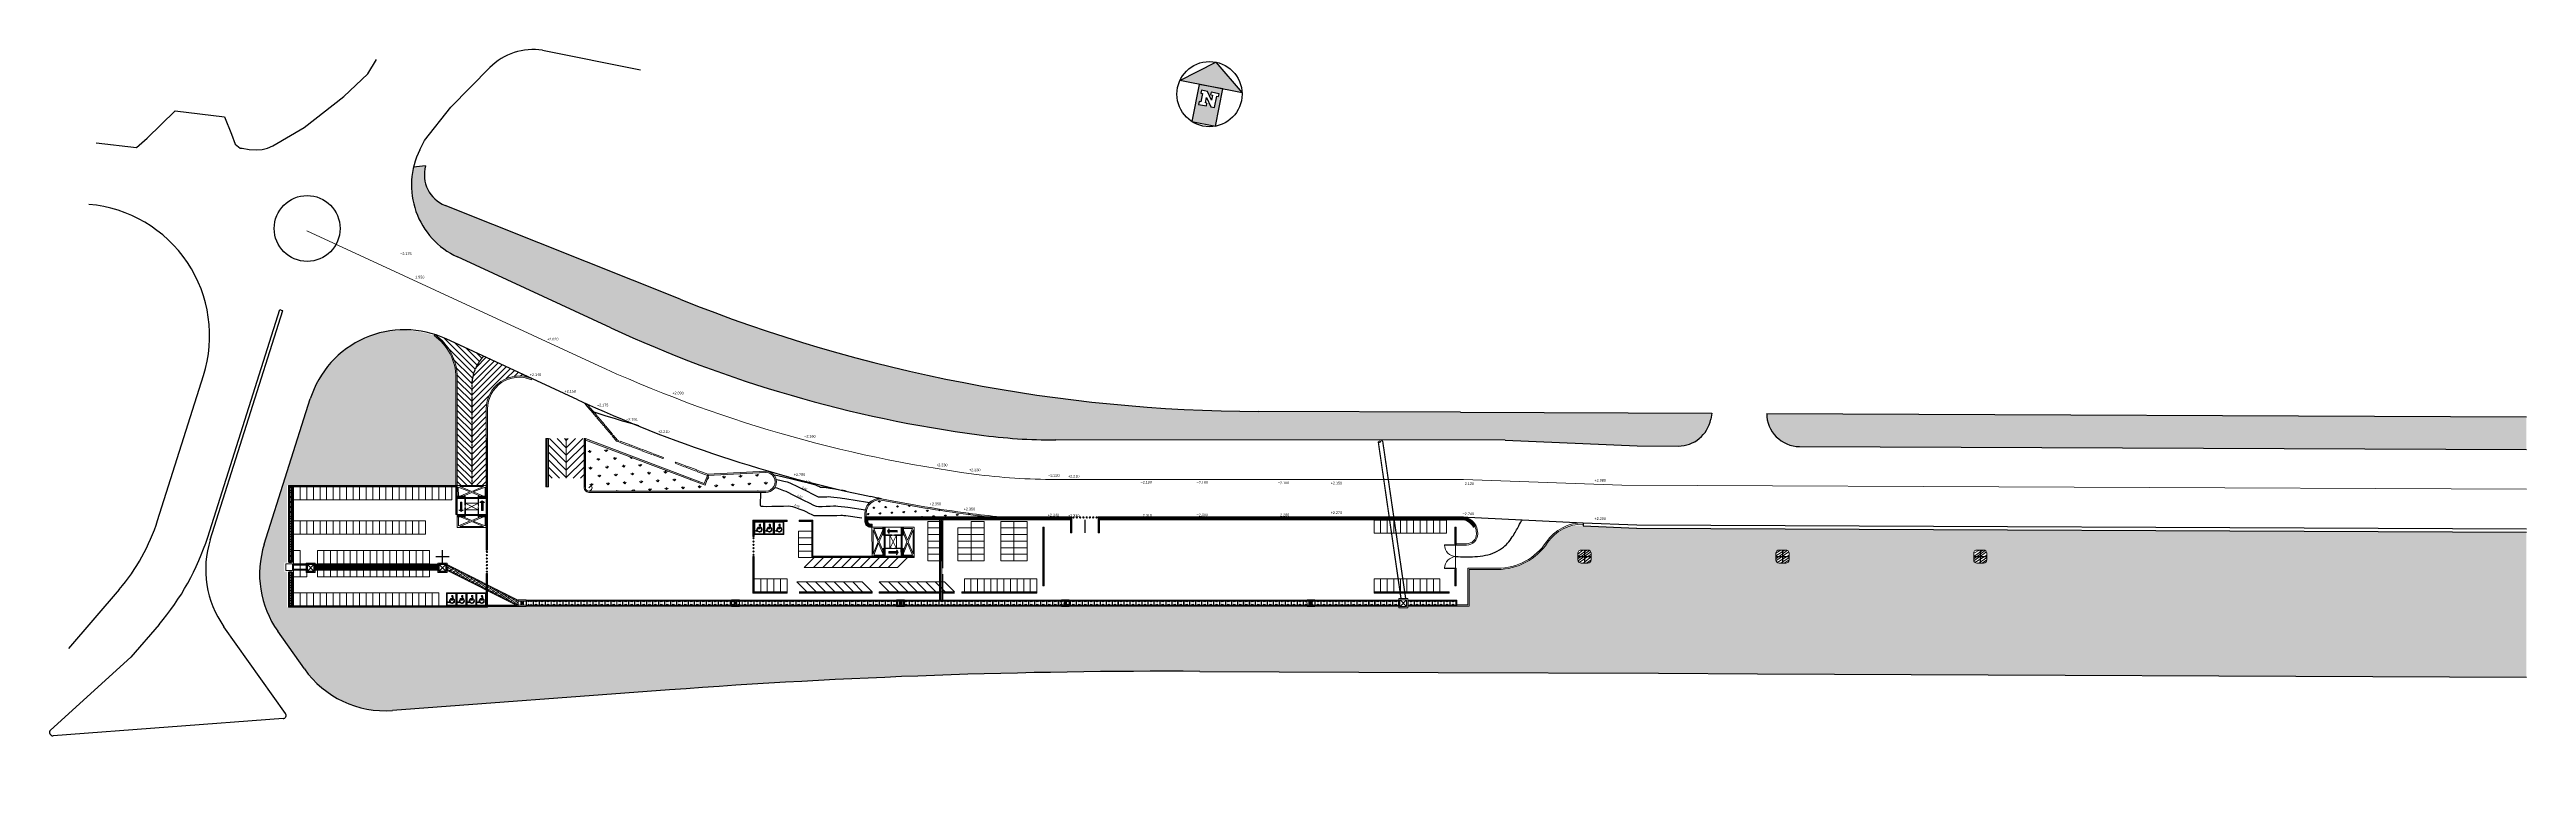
# Model space of a CAD drawing. Header units: millimetres. Extents: x -144017 to 231572, y -32146 to 76935.
import ezdxf

# ---------------------------------------------------------------- set-up
doc = ezdxf.new("R2010")
doc.units = ezdxf.units.MM
doc.header["$LTSCALE"] = 100
doc.header["$MEASUREMENT"] = 0
doc.linetypes.add('MB- XLHN 20160810$0$CENTER', pattern=[2, 1.25, -0.25, 0.25, -0.25])
doc.layers.get('Defpoints').update_dxf_attribs({"color": 6, "lineweight": 0})
for name, color, linetype in [('00-Mepduong', 3, 'Continuous'), ('1ST_ALIGSIDEWALK', 5, 'Continuous'), ('MB- XLHN 20160810$0$Tim_SHT', 1, 'MB- XLHN 20160810$0$CENTER'), ('Row1', 5, 'Continuous')]:
    doc.layers.add(name, color=color, linetype=linetype)
for name, color, linetype, lineweight in [('1', 1, 'Continuous', 18), ('1.Fence Wall', 2, 'Continuous', 15), ('2.Crash Barrier', 4, 'Continuous', 15), ('3.Curb', 6, 'Continuous', 15), ('8', 8, 'Continuous', 5), ('ARC_DIM 250', 255, 'Continuous', 5), ('ARC_HATCH', 8, 'Continuous', 0), ('BOLLARD', 221, 'Continuous', 5), ('CON-VIEW', 90, 'Continuous', 0), ('Concrete hide', 40, 'Continuous', 5), ('CONCRETE-VIEW', 50, 'Continuous', 9), ('Cong k.s ve', 5, 'Continuous', 0), ('gate', 5, 'Continuous', 9), ('HATCH', 8, 'Continuous', 9), ('L1-DRAINAGE-LONG_DITCH', 12, 'Continuous', 9), ('TAN CANG-profile- REVISE1$0$8', 17, 'Continuous', 0), ('Trench', 30, 'Continuous', 15), ('trench cover', 74, 'Continuous', 0)]:
    doc.layers.add(name, color=color, linetype=linetype, lineweight=lineweight)
doc.layers.add('ARC-PAKING-AR', color=9, linetype='Continuous', lineweight=0, true_color=0x808080)
doc.layers.add('Defpoint', color=160, linetype='Continuous', plot=False)
doc.styles.add('Arial', font='arial.ttf', dxfattribs={"width": 0.8, "height": 98.353293})
doc.styles.add('Metro-Text', font='arial.ttf')
doc.styles.get("Standard").update_dxf_attribs({"font": 'arial.ttf'})
doc.dimstyles.new('A3-250', dxfattribs={"dimscale": 0.25, "dimtxt": 1.6, "dimasz": 1.2, "dimexe": 0.5, "dimexo": 1, "dimgap": 0.5, "dimtad": 3, "dimdec": 0, "dimlfac": 1000, "dimdsep": 46, "dimtxsty": 'Metro-Text', "dimcen": 0, "dimclrd": 256, "dimclre": 256, "dimclrt": 2, "dimazin": 0, "dimtfac": 1, "dimtdec": 0, "dimtix": 1, "dimtmove": 2, "dimatfit": 3, "dimfxl": 1, "dimtfill": 1, "dimtfillclr": 11, "dimtolj": 1, "dimlwd": -1, "dimlwe": -1, "dimarcsym": 2})
doc.dimstyles.new('A3-500', dxfattribs={"dimscale": 0.5, "dimtxt": 1.6, "dimasz": 1.2, "dimexe": 0.5, "dimexo": 1, "dimgap": 0.5, "dimtad": 3, "dimdec": 0, "dimlfac": 1000, "dimdsep": 46, "dimtxsty": 'Arial', "dimcen": 0, "dimclrd": 256, "dimclre": 256, "dimclrt": 2, "dimadec": 0, "dimazin": 0, "dimtfac": 1, "dimtdec": 0, "dimtix": 1, "dimtmove": 2, "dimatfit": 3, "dimfxl": 1, "dimtfill": 1, "dimtfillclr": 11, "dimtolj": 1, "dimlwd": -1, "dimlwe": -1, "dimarcsym": 0})
pattern_1 = [(360, (-30076.26, -0.0006), (39.6875, 79.375), [0, -79.375])]
pattern_2 = [(31.1219, (-8.2145, 4.57808), (-0.098462, 0.1630813), []), (31.1219, (-8.12732, 4.55654), (-0.098462, 0.1630813), [])]
pattern_3 = [(346.121873, (32.76273, -105.47138), (0.015230948, 0.061646316), [])]
pattern_4 = [(45, (-30076.3, -418178.5), (-987.828, 987.828), [1016, -381]), (135, (-30076.3, -418178.5), (-987.828, -987.828), [1016, -381])]
pattern_5 = [(45, (-30076.26, -0.0006), (-89.80256, 89.80256), [])]

# ---------------------------------------------------------------- blocks, each defined once
blk = doc.blocks.new('baixe')
at = {"layer": 'ARC-PAKING-AR'}
for points in [[(1.11, -0.1), (0.11, -0.1), (0.11, -2.1), (1.11, -2.1)], [(2.11, -0.1), (1.11, -0.1), (1.11, -2.1), (2.11, -2.1)], [(3.11, -0.1), (2.11, -0.1), (2.11, -2.1), (3.11, -2.1)], [(4.11, -0.1), (3.11, -0.1), (3.11, -2.1), (4.11, -2.1)], [(5.11, -0.1), (4.11, -0.1), (4.11, -2.1), (5.11, -2.1)], [(6.11, -0.1), (5.11, -0.1), (5.11, -2.1), (6.11, -2.1)], [(7.11, -0.1), (6.11, -0.1), (6.11, -2.1), (7.11, -2.1)], [(8.11, -0.1), (7.11, -0.1), (7.11, -2.1), (8.11, -2.1)], [(9.11, -0.1), (8.11, -0.1), (8.11, -2.1), (9.11, -2.1)], [(10.11, -0.1), (9.11, -0.1), (9.11, -2.1), (10.11, -2.1)], [(11.11, -0.1), (10.11, -0.1), (10.11, -2.1), (11.11, -2.1)], [(12.11, -0.1), (11.11, -0.1), (11.11, -2.1), (12.11, -2.1)], [(13.11, -0.1), (12.11, -0.1), (12.11, -2.1), (13.11, -2.1)], [(14.11, -0.1), (13.11, -0.1), (13.11, -2.1), (14.11, -2.1)], [(15.11, -0.1), (14.11, -0.1), (14.11, -2.1), (15.11, -2.1)], [(16.11, -0.1), (15.11, -0.1), (15.11, -2.1), (16.11, -2.1)], [(17.11, -0.1), (16.11, -0.1), (16.11, -2.1), (17.11, -2.1)], [(18.11, -0.1), (17.11, -0.1), (17.11, -2.1), (18.11, -2.1)], [(19.11, -0.1), (18.11, -0.1), (18.11, -2.1), (19.11, -2.1)], [(20.11, -0.1), (19.11, -0.1), (19.11, -2.1), (20.11, -2.1)], [(21.11, -0.1), (20.11, -0.1), (20.11, -2.1), (21.11, -2.1)], [(22.11, -0.1), (21.11, -0.1), (21.11, -2.1), (22.11, -2.1)], [(23.11, -0.1), (22.11, -0.1), (22.11, -2.1), (23.11, -2.1)], [(24.11, -0.1), (23.11, -0.1), (23.11, -2.1), (24.11, -2.1)], [(1.11, -5.28), (0.11, -5.28), (0.11, -7.28), (1.11, -7.28)], [(2.11, -5.28), (1.11, -5.28), (1.11, -7.28), (2.11, -7.28)], [(3.11, -5.28), (2.11, -5.28), (2.11, -7.28), (3.11, -7.28)], [(4.11, -5.28), (3.11, -5.28), (3.11, -7.28), (4.11, -7.28)], [(5.11, -5.28), (4.11, -5.28), (4.11, -7.28), (5.11, -7.28)], [(6.11, -5.28), (5.11, -5.28), (5.11, -7.28), (6.11, -7.28)], [(7.11, -5.28), (6.11, -5.28), (6.11, -7.28), (7.11, -7.28)], [(8.11, -5.28), (7.11, -5.28), (7.11, -7.28), (8.11, -7.28)], [(9.11, -5.28), (8.11, -5.28), (8.11, -7.28), (9.11, -7.28)], [(10.11, -5.28), (9.11, -5.28), (9.11, -7.28), (10.11, -7.28)], [(11.11, -5.28), (10.11, -5.28), (10.11, -7.28), (11.11, -7.28)], [(12.11, -5.28), (11.11, -5.28), (11.11, -7.28), (12.11, -7.28)], [(13.11, -5.28), (12.11, -5.28), (12.11, -7.28), (13.11, -7.28)], [(14.11, -5.28), (13.11, -5.28), (13.11, -7.28), (14.11, -7.28)], [(15.11, -5.28), (14.11, -5.28), (14.11, -7.28), (15.11, -7.28)], [(16.11, -5.28), (15.11, -5.28), (15.11, -7.28), (16.11, -7.28)], [(17.11, -5.28), (16.11, -5.28), (16.11, -7.28), (17.11, -7.28)], [(18.11, -5.28), (17.11, -5.28), (17.11, -7.28), (18.11, -7.28)], [(19.11, -5.28), (18.11, -5.28), (18.11, -7.28), (19.11, -7.28)], [(20.11, -5.28), (19.11, -5.28), (19.11, -7.28), (20.11, -7.28)], [(78.66, -6.85), (78.66, -7.85), (76.66, -7.85), (76.66, -6.85)], [(98.28, -5.35), (98.28, -6.35), (96.28, -6.35), (96.28, -5.35)], [(98.28, -6.35), (98.28, -7.35), (96.28, -7.35), (96.28, -6.35)], [(98.28, -7.35), (98.28, -8.35), (96.28, -8.35), (96.28, -7.35)], [(102.83, -7.35), (102.83, -6.35), (100.83, -6.35), (100.83, -7.35)], [(102.83, -8.35), (102.83, -7.35), (100.83, -7.35), (100.83, -8.35)], [(104.83, -6.35), (104.83, -5.35), (102.83, -5.35), (102.83, -6.35)], [(104.83, -7.35), (104.83, -6.35), (102.83, -6.35), (102.83, -7.35)], [(104.83, -8.35), (104.83, -7.35), (102.83, -7.35), (102.83, -8.35)], [(109.33, -6.35), (109.33, -5.35), (107.33, -5.35), (107.33, -6.35)], [(109.33, -7.35), (109.33, -6.35), (107.33, -6.35), (107.33, -7.35)], [(109.33, -8.35), (109.33, -7.35), (107.33, -7.35), (107.33, -8.35)], [(111.33, -6.35), (111.33, -5.35), (109.33, -5.35), (109.33, -6.35)], [(111.33, -7.35), (111.33, -6.35), (109.33, -6.35), (109.33, -7.35)], [(111.33, -8.35), (111.33, -7.35), (109.33, -7.35), (109.33, -8.35)], [(163.93, -7.15), (164.93, -7.15), (164.93, -5.15), (163.93, -5.15)], [(164.93, -7.15), (165.93, -7.15), (165.93, -5.15), (164.93, -5.15)], [(165.93, -7.15), (166.93, -7.15), (166.93, -5.15), (165.93, -5.15)], [(166.93, -7.15), (167.93, -7.15), (167.93, -5.15), (166.93, -5.15)], [(167.93, -7.15), (168.93, -7.15), (168.93, -5.15), (167.93, -5.15)], [(168.93, -7.15), (169.93, -7.15), (169.93, -5.15), (168.93, -5.15)], [(169.93, -7.15), (170.93, -7.15), (170.93, -5.15), (169.93, -5.15)], [(170.93, -7.15), (171.93, -7.15), (171.93, -5.15), (170.93, -5.15)], [(171.93, -7.15), (172.93, -7.15), (172.93, -5.15), (171.93, -5.15)], [(172.93, -7.15), (173.93, -7.15), (173.93, -5.15), (172.93, -5.15)], [(173.93, -7.15), (174.93, -7.15), (174.93, -5.15), (173.93, -5.15)], [(1.11, -11.78), (0.11, -11.78), (0.11, -9.78), (1.11, -9.78)], [(4.7, -9.78), (3.7, -9.78), (3.7, -11.78), (4.7, -11.78)], [(5.7, -9.78), (4.7, -9.78), (4.7, -11.78), (5.7, -11.78)], [(6.7, -9.78), (5.7, -9.78), (5.7, -11.78), (6.7, -11.78)], [(7.7, -9.78), (6.7, -9.78), (6.7, -11.78), (7.7, -11.78)], [(8.7, -9.78), (7.7, -9.78), (7.7, -11.78), (8.7, -11.78)], [(9.7, -9.78), (8.7, -9.78), (8.7, -11.78), (9.7, -11.78)], [(10.7, -9.78), (9.7, -9.78), (9.7, -11.78), (10.7, -11.78)], [(11.7, -9.78), (10.7, -9.78), (10.7, -11.78), (11.7, -11.78)], [(12.7, -9.78), (11.7, -9.78), (11.7, -11.78), (12.7, -11.78)], [(13.7, -9.78), (12.7, -9.78), (12.7, -11.78), (13.7, -11.78)], [(14.7, -9.78), (13.7, -9.78), (13.7, -11.78), (14.7, -11.78)], [(15.7, -9.78), (14.7, -9.78), (14.7, -11.78), (15.7, -11.78)], [(16.7, -9.78), (15.7, -9.78), (15.7, -11.78), (16.7, -11.78)], [(17.7, -9.78), (16.7, -9.78), (16.7, -11.78), (17.7, -11.78)], [(18.7, -9.78), (17.7, -9.78), (17.7, -11.78), (18.7, -11.78)], [(19.7, -9.78), (18.7, -9.78), (18.7, -11.78), (19.7, -11.78)], [(20.7, -9.78), (19.7, -9.78), (19.7, -11.78), (20.7, -11.78)], [(78.66, -7.85), (78.66, -8.85), (76.66, -8.85), (76.66, -7.85)], [(78.66, -8.85), (78.66, -9.85), (76.66, -9.85), (76.66, -8.85)], [(78.66, -9.85), (78.66, -10.85), (76.66, -10.85), (76.66, -9.85)], [(78.95, -12.35), (77.54, -12.35), (79.04, -10.85), (80.45, -10.85)], [(80.37, -12.35), (78.95, -12.35), (80.45, -10.85), (81.87, -10.85)], [(81.78, -12.35), (80.37, -12.35), (81.87, -10.85), (83.28, -10.85)], [(83.2, -12.35), (81.78, -12.35), (83.28, -10.85), (84.7, -10.85)], [(84.61, -12.35), (83.2, -12.35), (84.7, -10.85), (86.11, -10.85)], [(86.02, -12.35), (84.61, -12.35), (86.11, -10.85), (87.52, -10.85)], [(87.44, -12.35), (86.02, -12.35), (87.52, -10.85), (88.94, -10.85)], [(88.85, -12.35), (87.44, -12.35), (88.94, -10.85), (90.35, -10.85)], [(90.27, -12.35), (88.85, -12.35), (90.35, -10.85), (91.77, -10.85)], [(91.68, -12.35), (90.27, -12.35), (91.77, -10.85), (93.18, -10.85)], [(98.28, -8.35), (98.28, -9.35), (96.28, -9.35), (96.28, -8.35)], [(98.28, -9.35), (98.28, -10.35), (96.28, -10.35), (96.28, -9.35)], [(98.28, -10.35), (98.28, -11.35), (96.28, -11.35), (96.28, -10.35)], [(102.83, -9.35), (102.83, -8.35), (100.83, -8.35), (100.83, -9.35)], [(102.83, -10.35), (102.83, -9.35), (100.83, -9.35), (100.83, -10.35)], [(102.83, -11.35), (102.83, -10.35), (100.83, -10.35), (100.83, -11.35)], [(104.83, -9.35), (104.83, -8.35), (102.83, -8.35), (102.83, -9.35)], [(104.83, -10.35), (104.83, -9.35), (102.83, -9.35), (102.83, -10.35)], [(104.83, -11.35), (104.83, -10.35), (102.83, -10.35), (102.83, -11.35)], [(109.33, -9.35), (109.33, -8.35), (107.33, -8.35), (107.33, -9.35)], [(109.33, -10.35), (109.33, -9.35), (107.33, -9.35), (107.33, -10.35)], [(109.33, -11.35), (109.33, -10.35), (107.33, -10.35), (107.33, -11.35)], [(111.33, -9.35), (111.33, -8.35), (109.33, -8.35), (109.33, -9.35)], [(111.33, -10.35), (111.33, -9.35), (109.33, -9.35), (109.33, -10.35)], [(111.33, -11.35), (111.33, -10.35), (109.33, -10.35), (109.33, -11.35)], [(1.11, -11.78), (0.11, -11.78), (0.11, -13.78), (1.11, -13.78)], [(2.11, -11.78), (1.11, -11.78), (1.11, -13.78), (2.11, -13.78)], [(4.7, -11.78), (3.7, -11.78), (3.7, -13.78), (4.7, -13.78)], [(5.7, -11.78), (4.7, -11.78), (4.7, -13.78), (5.7, -13.78)], [(6.7, -11.78), (5.7, -11.78), (5.7, -13.78), (6.7, -13.78)], [(7.7, -11.78), (6.7, -11.78), (6.7, -13.78), (7.7, -13.78)], [(8.7, -11.78), (7.7, -11.78), (7.7, -13.78), (8.7, -13.78)], [(9.7, -11.78), (8.7, -11.78), (8.7, -13.78), (9.7, -13.78)], [(10.7, -11.78), (9.7, -11.78), (9.7, -13.78), (10.7, -13.78)], [(11.7, -11.78), (10.7, -11.78), (10.7, -13.78), (11.7, -13.78)], [(12.7, -11.78), (11.7, -11.78), (11.7, -13.78), (12.7, -13.78)], [(13.7, -11.78), (12.7, -11.78), (12.7, -13.78), (13.7, -13.78)], [(14.7, -11.78), (13.7, -11.78), (13.7, -13.78), (14.7, -13.78)], [(15.7, -11.78), (14.7, -11.78), (14.7, -13.78), (15.7, -13.78)], [(16.7, -11.78), (15.7, -11.78), (15.7, -13.78), (16.7, -13.78)], [(17.7, -11.78), (16.7, -11.78), (16.7, -13.78), (17.7, -13.78)], [(18.7, -11.78), (17.7, -11.78), (17.7, -13.78), (18.7, -13.78)], [(19.7, -11.78), (18.7, -11.78), (18.7, -13.78), (19.7, -13.78)], [(20.7, -11.78), (19.7, -11.78), (19.7, -13.78), (20.7, -13.78)], [(69.93, -16.05), (70.93, -16.05), (70.93, -14.05), (69.93, -14.05)], [(70.93, -16.05), (71.93, -16.05), (71.93, -14.05), (70.93, -14.05)], [(71.93, -16.05), (72.93, -16.05), (72.93, -14.05), (71.93, -14.05)], [(72.93, -16.05), (73.93, -16.05), (73.93, -14.05), (72.93, -14.05)], [(73.93, -16.05), (74.93, -16.05), (74.93, -14.05), (73.93, -14.05)], [(77.82, -14.55), (76.41, -14.55), (77.91, -16.05), (79.32, -16.05)], [(79.24, -14.55), (77.82, -14.55), (79.32, -16.05), (80.74, -16.05)], [(80.65, -14.55), (79.24, -14.55), (80.74, -16.05), (82.15, -16.05)], [(82.07, -14.55), (80.65, -14.55), (82.15, -16.05), (83.57, -16.05)], [(83.48, -14.55), (82.07, -14.55), (83.57, -16.05), (84.98, -16.05)], [(84.89, -14.55), (83.48, -14.55), (84.98, -16.05), (86.39, -16.05)], [(86.31, -14.55), (84.89, -14.55), (86.39, -16.05), (87.81, -16.05)], [(90.32, -14.55), (88.91, -14.55), (90.41, -16.05), (91.82, -16.05)], [(91.74, -14.55), (90.32, -14.55), (91.82, -16.05), (93.24, -16.05)], [(93.15, -14.55), (91.74, -14.55), (93.24, -16.05), (94.65, -16.05)], [(94.57, -14.55), (93.15, -14.55), (94.65, -16.05), (96.07, -16.05)], [(95.98, -14.55), (94.57, -14.55), (96.07, -16.05), (97.48, -16.05)], [(97.39, -14.55), (95.98, -14.55), (97.48, -16.05), (98.89, -16.05)], [(98.81, -14.55), (97.39, -14.55), (98.89, -16.05), (100.31, -16.05)], [(101.81, -16.05), (102.81, -16.05), (102.81, -14.05), (101.81, -14.05)], [(102.81, -16.05), (103.81, -16.05), (103.81, -14.05), (102.81, -14.05)], [(103.81, -16.05), (104.81, -16.05), (104.81, -14.05), (103.81, -14.05)], [(104.81, -16.05), (105.81, -16.05), (105.81, -14.05), (104.81, -14.05)], [(105.81, -16.05), (106.81, -16.05), (106.81, -14.05), (105.81, -14.05)], [(106.81, -16.05), (107.81, -16.05), (107.81, -14.05), (106.81, -14.05)], [(107.81, -16.05), (108.81, -16.05), (108.81, -14.05), (107.81, -14.05)], [(108.81, -16.05), (109.81, -16.05), (109.81, -14.05), (108.81, -14.05)], [(109.81, -16.05), (110.81, -16.05), (110.81, -14.05), (109.81, -14.05)], [(110.81, -16.05), (111.81, -16.05), (111.81, -14.05), (110.81, -14.05)], [(111.81, -16.05), (112.81, -16.05), (112.81, -14.05), (111.81, -14.05)], [(163.93, -16.05), (164.93, -16.05), (164.93, -14.05), (163.93, -14.05)], [(164.93, -16.05), (165.93, -16.05), (165.93, -14.05), (164.93, -14.05)], [(165.93, -16.05), (166.93, -16.05), (166.93, -14.05), (165.93, -14.05)], [(166.93, -16.05), (167.93, -16.05), (167.93, -14.05), (166.93, -14.05)], [(167.93, -16.05), (168.93, -16.05), (168.93, -14.05), (167.93, -14.05)], [(168.93, -16.05), (169.93, -16.05), (169.93, -14.05), (168.93, -14.05)], [(169.93, -16.05), (170.93, -16.05), (170.93, -14.05), (169.93, -14.05)], [(170.93, -16.05), (171.93, -16.05), (171.93, -14.05), (170.93, -14.05)], [(171.93, -16.05), (172.93, -16.05), (172.93, -14.05), (171.93, -14.05)], [(172.93, -16.05), (173.93, -16.05), (173.93, -14.05), (172.93, -14.05)], [(1.11, -16.18), (0.11, -16.18), (0.11, -18.18), (1.11, -18.18)], [(2.11, -16.18), (1.11, -16.18), (1.11, -18.18), (2.11, -18.18)], [(3.11, -16.18), (2.11, -16.18), (2.11, -18.18), (3.11, -18.18)], [(4.11, -16.18), (3.11, -16.18), (3.11, -18.18), (4.11, -18.18)], [(5.11, -16.18), (4.11, -16.18), (4.11, -18.18), (5.11, -18.18)], [(6.11, -16.18), (5.11, -16.18), (5.11, -18.18), (6.11, -18.18)], [(7.11, -16.18), (6.11, -16.18), (6.11, -18.18), (7.11, -18.18)], [(8.11, -16.18), (7.11, -16.18), (7.11, -18.18), (8.11, -18.18)], [(9.11, -16.18), (8.11, -16.18), (8.11, -18.18), (9.11, -18.18)], [(10.11, -16.18), (9.11, -16.18), (9.11, -18.18), (10.11, -18.18)], [(11.11, -16.18), (10.11, -16.18), (10.11, -18.18), (11.11, -18.18)], [(12.11, -16.18), (11.11, -16.18), (11.11, -18.18), (12.11, -18.18)], [(13.11, -16.18), (12.11, -16.18), (12.11, -18.18), (13.11, -18.18)], [(14.11, -16.18), (13.11, -16.18), (13.11, -18.18), (14.11, -18.18)], [(15.11, -16.18), (14.11, -16.18), (14.11, -18.18), (15.11, -18.18)], [(16.11, -16.18), (15.11, -16.18), (15.11, -18.18), (16.11, -18.18)], [(17.11, -16.18), (16.11, -16.18), (16.11, -18.18), (17.11, -18.18)], [(18.11, -16.18), (17.11, -16.18), (17.11, -18.18), (18.11, -18.18)], [(19.11, -16.18), (18.11, -16.18), (18.11, -18.18), (19.11, -18.18)], [(20.11, -16.18), (19.11, -16.18), (19.11, -18.18), (20.11, -18.18)], [(21.11, -16.18), (20.11, -16.18), (20.11, -18.18), (21.11, -18.18)], [(22.11, -16.18), (21.11, -16.18), (21.11, -18.18), (22.11, -18.18)]]:
    blk.add_lwpolyline(points, close=True, dxfattribs=at)
blk = doc.blocks.new('A$C3DC14D9B')
at = {"ltscale": 0.5}
for p, q in [((0.1, 0.53), (-0.68, 0.38)), ((-0.68, 0.38), (-0.65, 0.18)), ((0.14, 0.33), (-0.65, 0.18)), ((-0.65, 0.18), (-0.53, -0.41)), ((0.1, 0.53), (0.49, 0.61)), ((0.14, 0.33), (0.53, 0.41)), ((0.49, 0.61), (0.53, 0.41)), ((0.53, 0.41), (0.65, -0.18)), ((0.65, -0.18), (-0.53, -0.41)), ((-0.53, -0.41), (-0.49, -0.61)), ((0.68, -0.38), (-0.49, -0.61)), ((0.65, -0.18), (0.68, -0.38))]:
    blk.add_line(p, q, dxfattribs=at)
at = {"layer": '1', "ltscale": 0.5}
for p, q in [((-0.25, 0.26), (-0.14, -0.33)), ((0.14, 0.33), (0.25, -0.26))]:
    blk.add_line(p, q, dxfattribs=at)
blk = doc.blocks.new('c1')
at = {"layer": 'trench cover'}
blk.add_lwpolyline([(875, 345), (875, 250), (850, 200), (850, -200), (875, -250), (875, -345), (-25, -345), (-25, -250), (0, -200), (0, 200), (-25, 250), (-25, 345)], close=True, dxfattribs=at)
for centre in [(304, 200), (504, 200), (304, -200), (504, -200)]:
    blk.add_circle(centre, 30, dxfattribs=at)
blk = doc.blocks.new('*U16')
at = {"layer": 'trench cover', "xscale": 0.001, "yscale": 0.001, "zscale": 0.001, "rotation": 11.08186863991496}
blk.add_blockref('c1', (-0.42, -0.08), dxfattribs=at)
blk = doc.blocks.new('*U17')
at = {"layer": 'L1-DRAINAGE-LONG_DITCH'}
for p in [(-1.78, -0.35), (-0.89, -0.17), (0, 0), (-5.33, -1.04), (-4.44, -0.87), (-3.55, -0.7), (-2.66, -0.52)]:
    blk.add_blockref('*U16', p, dxfattribs=at)
blk = doc.blocks.new('*U18')
at = {"layer": 'trench cover', "xscale": 0.001, "yscale": 0.001, "zscale": 0.001, "rotation": 11.08186863991496}
blk.add_blockref('c1', (-0.42, -0.08), dxfattribs=at)
blk = doc.blocks.new('*U19')
at = {"layer": 'L1-DRAINAGE-LONG_DITCH'}
for p in [(-1.78, -0.35), (-0.89, -0.17), (0, 0), (-21.31, -4.17), (-20.43, -4), (-19.54, -3.83), (-18.65, -3.65), (-17.76, -3.48), (-16.87, -3.31), (-15.99, -3.13), (-15.1, -2.96), (-14.21, -2.78), (-13.32, -2.61), (-12.43, -2.44), (-11.55, -2.26), (-10.66, -2.09), (-9.77, -1.91), (-8.88, -1.74), (-7.99, -1.57), (-7.1, -1.39), (-6.22, -1.22), (-5.33, -1.04), (-4.44, -0.87), (-3.55, -0.7), (-2.66, -0.52), (-39.97, -7.83), (-39.08, -7.65), (-38.19, -7.48), (-37.3, -7.31), (-36.41, -7.13), (-35.52, -6.96), (-34.64, -6.78), (-33.75, -6.61), (-32.86, -6.44), (-31.97, -6.26), (-31.08, -6.09), (-30.2, -5.91), (-29.31, -5.74), (-28.42, -5.57), (-27.53, -5.39), (-26.64, -5.22), (-25.76, -5.04), (-24.87, -4.87), (-23.98, -4.7), (-23.09, -4.52), (-22.2, -4.35), (-59.5, -11.65), (-58.62, -11.48), (-57.73, -11.31), (-56.84, -11.13), (-55.95, -10.96), (-55.06, -10.78), (-54.18, -10.61), (-53.29, -10.44), (-52.4, -10.26), (-51.51, -10.09), (-50.62, -9.92), (-49.73, -9.74), (-48.85, -9.57), (-47.96, -9.39), (-47.07, -9.22), (-46.18, -9.05), (-45.29, -8.87), (-44.41, -8.7), (-43.52, -8.52), (-42.63, -8.35), (-41.74, -8.18), (-40.85, -8), (-78.15, -15.31), (-77.27, -15.13), (-76.38, -14.96), (-75.49, -14.79), (-74.6, -14.61), (-73.71, -14.44), (-72.83, -14.26), (-71.94, -14.09), (-71.05, -13.92), (-70.16, -13.74), (-69.27, -13.57), (-68.39, -13.39), (-67.5, -13.22), (-66.61, -13.05), (-65.72, -12.87), (-64.83, -12.7), (-63.94, -12.52), (-63.06, -12.35), (-62.17, -12.18), (-61.28, -12), (-60.39, -11.83), (-97.69, -19.13), (-96.81, -18.96), (-95.92, -18.79), (-95.03, -18.61), (-94.14, -18.44), (-93.25, -18.26), (-92.36, -18.09), (-91.48, -17.92), (-90.59, -17.74), (-89.7, -17.57), (-88.81, -17.4), (-87.92, -17.22), (-87.04, -17.05), (-86.15, -16.87), (-85.26, -16.7), (-84.37, -16.53), (-83.48, -16.35), (-82.6, -16.18), (-81.71, -16), (-80.82, -15.83), (-79.93, -15.66), (-79.04, -15.48), (-116.34, -22.79), (-115.46, -22.61), (-114.57, -22.44), (-113.68, -22.27), (-112.79, -22.09), (-111.9, -21.92), (-111.02, -21.74), (-110.13, -21.57), (-109.24, -21.4), (-108.35, -21.22), (-107.46, -21.05), (-106.57, -20.87), (-105.69, -20.7), (-104.8, -20.53), (-103.91, -20.35), (-103.02, -20.18), (-102.13, -20), (-101.25, -19.83), (-100.36, -19.66), (-99.47, -19.48), (-98.58, -19.31), (-127.89, -25.05), (-127, -24.88), (-126.11, -24.7), (-125.23, -24.53), (-124.34, -24.35), (-123.45, -24.18), (-122.56, -24.01), (-121.67, -23.83), (-120.78, -23.66), (-119.9, -23.48), (-119.01, -23.31), (-118.12, -23.14), (-117.23, -22.96)]:
    blk.add_blockref('*U18', p, dxfattribs=at)
blk = doc.blocks.new('td trench')
for p, q in [((-20.55, -1.15), (-19.45, -2.25)), ((-19.45, -1.15), (-20.55, -2.25)), ((-0.55, -1.15), (0.55, -2.25)), ((0.55, -1.15), (-0.55, -2.25))]:
    blk.add_line(p, q)
for points in [[(-20.7, -2.4), (-19.3, -2.4), (-19.3, -1), (-20.7, -1)], [(-20.55, -2.25), (-19.45, -2.25), (-19.45, -1.15), (-20.55, -1.15)], [(-20.5, -2.2), (-19.5, -2.2), (-19.5, -1.2), (-20.5, -1.2)], [(-0.7, -2.4), (0.7, -2.4), (0.7, -1), (-0.7, -1)], [(-0.55, -2.25), (0.55, -2.25), (0.55, -1.15), (-0.55, -1.15)], [(-0.5, -2.2), (0.5, -2.2), (0.5, -1.2), (-0.5, -1.2)]]:
    blk.add_lwpolyline(points, close=True)
at = {"layer": 'Defpoint'}
for p, q in [((-1, 0), (1, 0)), ((0, -1), (0, 1))]:
    blk.add_line(p, q, dxfattribs=at)
at = {"layer": 'L1-DRAINAGE-LONG_DITCH', "ltscale": 3}
blk.add_line((-20.35, -1), (-19.65, -1), dxfattribs=at)
at = {"layer": 'L1-DRAINAGE-LONG_DITCH', "ltscale": 0.011}
for p, q in [((12.68, -6.6), (144.98, -6.6)), ((12.68, -6.7), (144.98, -6.7)), ((12.68, -7.4), (144.98, -7.4)), ((12.68, -7.5), (144.98, -7.5))]:
    blk.add_line(p, q, dxfattribs=at)
at = {"layer": 'L1-DRAINAGE-LONG_DITCH', "ltscale": 3}
for points in [[(145.32, -6.35), (141.87, 17.39)], [(145.38, -6.35), (141.94, 17.33)], [(145.99, -6.35), (142.51, 17.54)], [(146.05, -6.35), (142.58, 17.49)], [(-20.7, -1.3), (-22.78, -1.3)], [(-20.7, -1.9), (-22.78, -1.9)], [(-20.7, -1.15), (-22.58, -1.15)], [(-20.7, -1.25), (-22.58, -1.25)], [(-20.7, -1.95), (-22.58, -1.95)], [(-20.7, -2.05), (-22.58, -2.05)], [(-19.3, -1.15), (-0.7, -1.15)], [(-0.7, -1.3), (-19.3, -1.3)], [(-19.3, -1.9), (-0.7, -1.9)], [(-0.7, -2.05), (-19.3, -2.05)], [(11.48, -6.6), (0.7, -1.19)], [(11.48, -6.75), (0.7, -1.34)], [(0.7, -1.94), (11.48, -7.35)], [(11.48, -7.5), (0.7, -2.09)], [(12.68, -6.75), (144.98, -6.75)], [(144.98, -7.35), (12.68, -7.35)], [(146.38, -6.75), (153.63, -6.75), (153.63, -7.35), (146.38, -7.35)]]:
    blk.add_lwpolyline(points, dxfattribs=at)
at = {"layer": 'L1-DRAINAGE-LONG_DITCH', "ltscale": 0.011, "flags": 128}
for points in [[(146.38, -7.75), (146.38, -6.35), (144.98, -6.35), (144.98, -7.75)], [(146.18, -7.55), (146.18, -6.55), (145.18, -6.55), (145.18, -7.55)]]:
    blk.add_lwpolyline(points, close=True, dxfattribs=at)
for points in [[(146.38, -6.6), (153.78, -6.6), (153.78, -7.5), (146.38, -7.5)], [(146.38, -6.7), (153.68, -6.7), (153.68, -7.4), (146.38, -7.4)]]:
    blk.add_lwpolyline(points, dxfattribs=at)
at = {"layer": 'L1-DRAINAGE-LONG_DITCH', "ltscale": 0.015}
for centre, start, end in [((142.06, 17.3), 40.1612, 156.3796), ((142.03, 17.52), 220.1612, 336.3796), ((142.42, 17.35), 40.1612, 156.3796)]:
    blk.add_arc(centre, 0.212, start, end, dxfattribs=at)
at = {"layer": 'trench cover'}
for points in [[(13.76, -6.71), (13.76, -6.8), (13.73, -6.85), (13.73, -7.25), (13.76, -7.3), (13.76, -7.39), (12.68, -7.39), (12.68, -7.3), (12.71, -7.25), (12.71, -6.85), (12.68, -6.8), (12.68, -6.71)], [(147.34, -6.71), (147.34, -6.8), (147.32, -6.85), (147.32, -7.25), (147.34, -7.3), (147.34, -7.39), (146.38, -7.39), (146.38, -7.3), (146.41, -7.25), (146.41, -6.85), (146.38, -6.8), (146.38, -6.71)]]:
    blk.add_lwpolyline(points, close=True, dxfattribs=at)
for centre in [(13.07, -6.85), (13.07, -7.25), (13.39, -6.85), (13.39, -7.25), (146.77, -6.85), (146.77, -7.25), (146.97, -6.85), (146.97, -7.25)]:
    blk.add_circle(centre, 0.03, dxfattribs=at)
at = {"layer": 'L1-DRAINAGE-LONG_DITCH', "rotation": 348.9181313600851}
for name, p in [('*U19', (144.53, -7.05)), ('*U17', (153.23, -7.05))]:
    blk.add_blockref(name, p, dxfattribs=at)
at = {"layer": 'L1-DRAINAGE-LONG_DITCH', "ltscale": 0.011, "rotation": 348.9181313600851}
for p in [(12.08, -7.05), (44.43, -7.05), (69.43, -7.05), (94.43, -7.05), (131.68, -7.05)]:
    blk.add_blockref('A$C3DC14D9B', p, dxfattribs=at)
blk = doc.blocks.new('A$C0FC06FC7')
for p, q in [((756, 2171), (730, 2478)), ((983, 1690), (815, 3615)), ((2267, 1690), (983, 1690)), ((1125, 3293), (1196, 2492)), ((2142, 2492), (1196, 2492)), ((1220, 2211), (1241, 1971)), ((2142, 2211), (1220, 2211)), ((2458, 1971), (1241, 1971)), ((2142, 2211), (2142, 2492)), ((2814, 314), (2267, 1690)), ((2460, 695), (2306, 1083)), ((2971, 680), (2458, 1971)), ((3467, 574), (2814, 314)), ((3363, 835), (2971, 680)), ((3467, 574), (3363, 835))]:
    blk.add_line(p, q)
for centre, radius, start, end in [((1306, 1306), 1306, 116.187239, 332.115312), ((1306, 1306), 1025, 122.429659, 347.442207), ((1169, 3645), 355, 263.020125, 184.995578)]:
    blk.add_arc(centre, radius, start, end)
blk = doc.blocks.new('rrrrrrrrrrr')
at = {"layer": 'ARC-PAKING-AR'}
for points in [[(-61.88, 2.79), (-61.88, 0.79), (-60.38, 0.79), (-60.38, 2.79)], [(-61.78, 2.69), (-61.78, 0.89), (-60.48, 0.89), (-60.48, 2.69)]]:
    blk.add_lwpolyline(points, close=True, dxfattribs=at)
at = {"layer": 'ARC-PAKING-AR', "xscale": 0.0003000000000000002, "yscale": 0.0003000000000000002, "zscale": 0.0003000000000000002}
blk.add_blockref('A$C0FC06FC7', (-61.59, 1.16), dxfattribs=at)
blk = doc.blocks.new('A$C2986390C')
blk.add_hatch(color=256).paths.add_polyline_path([(-9.38, 3.57), (9.85, 3.57), (0.23, 11.15)])
h = blk.add_hatch(color=256)
h.paths.add_polyline_path([(-3.4, -7.94), (3.87, -7.93), (3.87, 3.57), (-3.4, 3.57)])
h.paths.add_polyline_path([(-2.41, -2.42), (-2.4, -1.54), (-1.88, -1.54), (-1.88, 1.08), (-2.41, 1.08), (-2.41, 1.95), (-0.53, 1.95), (0.12, 1.08), (0.59, 1.08), (0.59, 1.95), (3.05, 1.95), (3.05, 1.08), (2.52, 1.08), (2.52, -2.42), (1.37, -2.42), (0.71, -1.54), (0, -1.54), (0, -2.42)], flags=16)
for points in [[(0.23, 11.15), (9.85, 3.57), (-9.38, 3.57)], [(-3.4, -7.94), (3.87, -7.93), (3.87, 3.57), (-3.4, 3.57)], [(-2.41, -2.42), (0, -2.42), (0, -1.54), (-0.51, -1.54), (-0.51, 0.1), (1.37, -2.42), (2.52, -2.42), (2.52, 1.08), (3.05, 1.08), (3.05, 1.95), (0.59, 1.95), (0.59, 1.08), (1.21, 1.08), (1.21, -0.4), (-0.53, 1.95), (-2.41, 1.95), (-2.41, 1.08), (-1.88, 1.08), (-1.88, -1.54), (-2.4, -1.54)]]:
    blk.add_lwpolyline(points, close=True)
blk.add_circle((0.23, 1.26), 9.89)
blk = doc.blocks.new('congkiemsoatve')
at = {"layer": 'Cong k.s ve'}
h = blk.add_hatch(dxfattribs=at)
h.set_pattern_fill('ANSI32', color=256, scale=0.02, angle=314.9815)
h.set_pattern_definition(pattern_2)
h.paths.add_polyline_path([(-2.16, 1.26), (-1.54, 0.24), (-1.87, 0.04), (-2.49, 1.07)])
h = blk.add_hatch(dxfattribs=at)
h.set_pattern_fill('ANSI31', color=256, scale=0.02, angle=-69.96)
h.set_pattern_definition(pattern_3)
h.paths.add_polyline_path([(-0.67, 0.72), (-1.52, 0.2), (-1.56, 0.27), (-0.71, 0.79)])
h = blk.add_hatch(color=256, dxfattribs=at)
h.dxf.hatch_style = 1
edge = h.paths.add_edge_path()
edge.add_line((-1.35, 1.19), (-0.32, 1.81))
edge.add_line((-1.35, 1.19), (-1.47, 1.4))
edge.add_line((-1.47, 1.4), (-1.49, 0.97))
edge.add_line((-1.49, 0.97), (-1.1, 0.78))
edge.add_line((-1.1, 0.78), (-1.22, 0.99))
edge.add_line((-1.22, 0.99), (-0.2, 1.61))
edge.add_line((-0.2, 1.61), (-0.32, 1.81))
h = blk.add_hatch(dxfattribs=at)
h.set_pattern_fill('ANSI31', color=256, scale=0.02, angle=-69.96)
h.set_pattern_definition(pattern_3)
h.paths.add_polyline_path([(-0.32, 0.93), (0.53, 1.44), (0.49, 1.51), (-0.37, 0.99)])
h = blk.add_hatch(dxfattribs=at)
h.set_pattern_fill('ANSI32', color=256, scale=0.02, angle=314.9815)
h.set_pattern_definition(pattern_2)
h.paths.add_polyline_path([(-0.11, 2.5), (0.51, 1.48), (0.83, 1.67), (0.21, 2.7)])
h = blk.add_hatch(dxfattribs=at)
h.set_pattern_fill('ANSI32', color=256, scale=0.02, angle=314.9815)
h.set_pattern_definition(pattern_2)
h.paths.add_polyline_path([(0.11, -2.5), (-0.51, -1.48), (-0.83, -1.67), (-0.21, -2.7)])
h = blk.add_hatch(dxfattribs=at)
h.set_pattern_fill('ANSI31', color=256, scale=0.02, angle=-69.96)
h.set_pattern_definition(pattern_3)
h.paths.add_polyline_path([(0.33, -0.93), (-0.53, -1.44), (-0.49, -1.51), (0.37, -0.99)])
h = blk.add_hatch(color=256, dxfattribs=at)
h.dxf.hatch_style = 1
edge = h.paths.add_edge_path()
edge.add_line((1.4, -1.17), (0.38, -1.79))
edge.add_line((1.4, -1.17), (1.53, -1.37))
edge.add_line((1.53, -1.37), (1.55, -0.94))
edge.add_line((1.55, -0.94), (1.16, -0.75))
edge.add_line((1.16, -0.75), (1.28, -0.96))
edge.add_line((1.28, -0.96), (0.25, -1.58))
edge.add_line((0.25, -1.58), (0.38, -1.79))
h = blk.add_hatch(dxfattribs=at)
h.set_pattern_fill('ANSI31', color=256, scale=0.02, angle=-69.96)
h.set_pattern_definition(pattern_3)
h.paths.add_polyline_path([(0.67, -0.72), (1.52, -0.2), (1.57, -0.27), (0.71, -0.79)])
h = blk.add_hatch(dxfattribs=at)
h.set_pattern_fill('ANSI32', color=256, scale=0.02, angle=314.9815)
h.set_pattern_definition(pattern_2)
h.paths.add_polyline_path([(2.16, -1.26), (1.54, -0.24), (1.87, -0.04), (2.49, -1.07)])
for p, q in [((-0.94, 0.6), (0.95, -0.6)), ((-0.09, 1.11), (0.09, -1.11))]:
    blk.add_line(p, q, dxfattribs=at)
for points in [[(-3.88, 0.23), (-1.6, -3.54), (3.88, -0.23), (1.6, 3.54)], [(-2.16, 1.26), (0.11, -2.5), (-1.6, -3.54), (-3.88, 0.23)], [(-2.16, 1.26), (-1.54, 0.24), (-1.87, 0.04), (-2.49, 1.07)], [(-0.67, 0.72), (-1.52, 0.2), (-1.56, 0.27), (-0.71, 0.79)], [(-0.09, 1.11), (-0.94, 0.6), (0.09, -1.11), (0.95, -0.6)], [(-0.32, 0.93), (0.53, 1.44), (0.49, 1.51), (-0.37, 0.99)], [(-0.11, 2.5), (2.16, -1.26), (3.88, -0.23), (1.6, 3.54)], [(-0.11, 2.5), (0.51, 1.48), (0.83, 1.67), (0.21, 2.7)], [(0.11, -2.5), (-0.51, -1.48), (-0.83, -1.67), (-0.21, -2.7)], [(0.33, -0.93), (-0.53, -1.44), (-0.49, -1.51), (0.37, -0.99)], [(0.67, -0.72), (1.52, -0.2), (1.57, -0.27), (0.71, -0.79)], [(2.16, -1.26), (1.54, -0.24), (1.87, -0.04), (2.49, -1.07)]]:
    blk.add_lwpolyline(points, close=True, dxfattribs=at)
for points in [[(-2, -0.94), (-3.56, 0.22), (-2.3, 0.98), (-2, -0.94)], [(-1.8, -1.09), (-2.11, 0.84), (-0.24, -2.25), (-1.8, -1.09)], [(1.77, 1.33), (1.47, 3.26), (0.2, 2.49), (1.77, 1.33)], [(1.8, 1.09), (0.24, 2.25), (2.11, -0.84), (1.8, 1.09)], [(1.96, 1.18), (3.53, 0.02), (1.66, 3.11), (1.96, 1.18)], [(2, 0.95), (2.3, -0.98), (3.56, -0.22), (2, 0.95)], [(-1.96, -1.18), (-1.66, -3.11), (-3.53, -0.02), (-1.96, -1.18)], [(-1.77, -1.33), (-0.2, -2.49), (-1.47, -3.26), (-1.77, -1.33)]]:
    blk.add_lwpolyline(points, dxfattribs=at)
at = {"layer": 'Cong k.s ve', "flags": 128}
for points in [[(-0.32, 1.81), (-1.35, 1.19), (-1.47, 1.4), (-1.49, 0.97), (-1.1, 0.78), (-1.22, 0.99), (-0.2, 1.61), (-0.32, 1.81)], [(0.38, -1.79), (1.4, -1.17), (1.53, -1.37), (1.55, -0.94), (1.16, -0.75), (1.28, -0.96), (0.25, -1.58), (0.38, -1.79)]]:
    blk.add_lwpolyline(points, dxfattribs=at)
blk = doc.blocks.new('bollard H')
at = {"layer": 'BOLLARD'}
h = blk.add_hatch(color=256, dxfattribs=at)
h.dxf.hatch_style = 1
h.set_gradient(color1=(128, 128, 128), tint=1, name='SPHERICAL')
edge = h.paths.add_edge_path()
edge.add_arc((0, 0), 0.1, -7.8306, 352.1694)
blk.add_circle((0, 0), 0.1, dxfattribs=at)
blk = doc.blocks.new('*U24')
at = {"layer": 'BOLLARD', "xscale": 999.9999999999999, "yscale": 999.9999999999999, "zscale": 999.9999999999999, "rotation": 7.830578339736208}
blk.add_blockref('bollard H', (0, 0), dxfattribs=at)
blk = doc.blocks.new('*U25')
at = {"layer": 'BOLLARD'}
for p in [(-477, 3467), (-409, 2972), (-341, 2477), (-272, 1981), (-204, 1486), (-136, 991), (-68, 495), (0, 0)]:
    blk.add_blockref('*U24', p, dxfattribs=at)
blk = doc.blocks.new('*U23')
at = {"layer": 'BOLLARD', "xscale": 1000, "yscale": 1000, "zscale": 1000, "rotation": 7.830578339736208}
blk.add_blockref('bollard H', (0, 0), dxfattribs=at)
blk = doc.blocks.new('*U20')
at = {"layer": 'BOLLARD'}
for p in [(-409, 2972), (-341, 2477), (-272, 1981), (-204, 1486), (-136, 991), (-68, 495), (0, 0)]:
    blk.add_blockref('*U23', p, dxfattribs=at)
blk = doc.blocks.new('*U21')
at = {"layer": 'BOLLARD', "xscale": 1000, "yscale": 1000, "zscale": 1000, "rotation": 7.830578339736208}
blk.add_blockref('bollard H', (0, 0), dxfattribs=at)
blk = doc.blocks.new('*U22')
at = {"layer": 'BOLLARD'}
for p in [(-341, 2477), (-272, 1981), (-204, 1486), (-136, 991), (-68, 495), (0, 0)]:
    blk.add_blockref('*U21', p, dxfattribs=at)
blk = doc.blocks.new('*D26')
at = {"layer": 'ARC_DIM 250', "transparency": 16777216}
blk.add_line((-61904, 10806), (-61906, 10804), dxfattribs=at)
at = {"layer": 'ARC_DIM 250', "color": 2, "transparency": 16777216, "insert": (-61906, 10805), "char_height": 0.4, "attachment_point": 5, "rotation": 44.99924, "style": 'Metro-Text', "bg_fill": 3, "box_fill_scale": 1.25, "bg_fill_color": 256, "bg_fill_true_color": 13158600, "bg_fill_transparency": 0}
blk.add_mtext('\\A1;R500000', dxfattribs=at)
at = {"layer": 'ARC_DIM 250', "transparency": 16777216}
blk.add_line((-62260, 10450), (-61907, 10804), dxfattribs=at)
blk.add_arc((-62260, 10450), 500, 281.11052, 45.01357, dxfattribs=at)
blk.add_solid([(-61906, 10804), (-61906, 10804), (-61907, 10804)], dxfattribs=at)
at = {"layer": 'Defpoints', "color": 0, "transparency": 16777216}
for p in [(-62260, 10450), (-61907, 10804)]:
    blk.add_point(p, dxfattribs=at)

msp = doc.modelspace()

# ---------------------------------------------------------------- hatches: boundary and pattern name
at = {"layer": 'ARC_HATCH'}
h = msp.add_hatch(dxfattribs=at)
h.set_pattern_fill('ANGLE', color=256, scale=200, angle=33.918131356, style=0)
h.set_pattern_definition(pattern_4)
h.paths.add_polyline_path([(107882.6609, 20832.9373), (108061.075, 21757.9487), (69929.8932, 21922.2586), (39269.1984, 22024.8019, -0.0944510877), (-48404.6188, 39039.7217), (-84030.4571, 53270.4279, -0.3837196271), (-86988.0959, 59270.5041), (-88822.3372, 59067.3559, 0.3552936411), (-82170.6498, 45463.9325), (-58884.3564, 34692.7711, 0.0753488094), (-3053.741, 18467.1692, 0.0330926322), (8556.5919, 17696.7815), (76716.1795, 17690.28), (96715.2308, 16806.7923), (102951.6033, 16779.9194, 0.3606623974)])
h = msp.add_hatch(dxfattribs=at)
h.set_pattern_fill('DOTS', color=256, scale=50, angle=-11.081868644)
h.set_pattern_definition(pattern_1)
edge = h.paths.add_edge_path()
edge.add_line((-82399.9788, 10800), (-82399.9788, 27159.0018))
edge.add_arc((-90199.9788, 27159.0018), 7800, 359.999999995, 414.886889654)
edge.add_line((-85713.4777, 33539.5432), (-85598.4392, 33703.1468))
edge.add_arc((-90199.9788, 27159.0018), 8000, -0.000000004, 54.886889655, ccw=False)
edge.add_line((-82199.9788, 27159.0018), (-82199.9788, 10800))
edge.add_line((-82199.9788, 10800), (-82399.9788, 10800))
h = msp.add_hatch(dxfattribs=at)
h.set_pattern_fill('DOTS', color=256, scale=50, angle=-11.081868644)
h.set_pattern_definition(pattern_1)
edge = h.paths.add_edge_path()
edge.add_line((-70956.3516, 26835.8009), (-70879.5338, 27020.4601))
edge.add_arc((-72799.9788, 22403.9797), 5000, 67.412803624, 179.999999996)
edge.add_line((-77799.9788, 22403.9797), (-77799.9788, 17900))
edge.add_line((-77799.9788, 17900), (-77599.9788, 17900))
edge.add_line((-77599.9788, 17900), (-77599.9788, 22403.9797))
edge.add_arc((-72799.9788, 22403.9797), 4800, 67.412803623, 179.999999995, ccw=False)
h = msp.add_hatch(dxfattribs=at)
h.set_pattern_fill('ANGLE', color=256, scale=200, angle=33.918131356, style=0)
h.set_pattern_definition(pattern_4)
h.paths.add_polyline_path([(231571.3144, 21225.7347), (116367.9821, 21722.1537, 0.4142135624), (121346.3906, 16700.655), (231571.3144, 16225.6883)])
h = msp.add_hatch(dxfattribs=at)
h.set_pattern_fill('DOTS', color=256, scale=50, angle=-11.081868644)
h.set_pattern_definition(pattern_1)
h.paths.add_polyline_path([(-62749.1687, 17900), (-44727.5682, 11103.1327), (-44268.8146, 12319.4983), (-44081.6814, 12248.9208), (-44611.0125, 10845.4221), (-62760.0875, 17690.3665), (-62760.0875, 17900)])
h = msp.add_hatch(dxfattribs=at)
h.set_pattern_fill('DOTS', color=256, scale=50, angle=-11.081868644)
h.set_pattern_definition(pattern_1)
edge = h.paths.add_edge_path()
edge.add_arc((-35379.9788, 11350), 1600, -89.999999763, 90.000000237, ccw=False)
edge.add_line((-35379.9788, 9750), (-62260.1218, 9750.0002))
edge.add_arc((-62260.1218, 10450.0002), 700, 179.999999999, 269.999999521, ccw=False)
edge.add_line((-62960.1218, 10450.0002), (-62960.1218, 10594.5847))
edge.add_line((-62960.1218, 10594.5847), (-62760.1218, 10594.5847))
edge.add_line((-62760.1218, 10594.5847), (-62760.1218, 10450.0002))
edge.add_arc((-62260.1218, 10450.0002), 500, 179.999999993, 269.99999952)
edge.add_line((-62260.1218, 9950.0002), (-35379.9788, 9950))
edge.add_arc((-35379.9788, 11350), 1400, 269.999999168, 450.00000027)
edge.add_line((-35379.9788, 12750), (-44181.5337, 12307.3301))
edge.add_line((-44181.5337, 12307.3301), (-44198.2371, 12506.6314))
edge.add_line((-44198.2371, 12506.6314), (-35379.9788, 12950))
h = msp.add_hatch(dxfattribs=at)
h.set_pattern_fill('DOTS', color=256, scale=50, angle=-11.081868644)
h.set_pattern_definition(pattern_1)
h.paths.add_polyline_path([(-17883.1493, 8777.8984, 0.4533728984), (-20372.3247, 6596.9863), (-20372.3247, 6050), (-20172.3247, 6050), (-20172.3247, 6596.9863, -0.4524053812), (-17915.8064, 8580.4677, 0.0162915865), (-4664.519, 6373.973, 0.0068218648), (-1949.7054, 6049.9986), (167.4446, 6049.9984, -0.0120863889), (-4638.1129, 6572.2222, -0.0162997597)])
at = {"layer": 'ARC_HATCH', "ltscale": 0.8}
h = msp.add_hatch(dxfattribs=at)
h.set_pattern_fill('ANSI31', color=256, scale=40, angle=-11.081868644)
h.set_pattern_definition(pattern_5)
edge = h.paths.add_edge_path()
edge.add_line((11000.0212, 5600), (-19922.3247, 5600))
edge.add_line((-19922.3247, 5600), (-19922.3247, 5300.0228))
edge.add_arc((-19522.3247, 5300.0228), 400, 180.000000023, 269.999999987)
edge.add_line((-19522.3247, 4900.0228), (-19299.9788, 4900.0228))
edge.add_line((-19299.9788, 4900.0228), (-19299.9788, 4450))
edge.add_line((-19299.9788, 4450), (-19522.3247, 4450))
edge.add_arc((-19522.3247, 5300), 850, 180.00000001, 270.000000015, ccw=False)
edge.add_line((-20372.3247, 5300), (-20372.3247, 6050.0228))
edge.add_line((-20372.3247, 6050.0228), (11000.0212, 6050.0228))
edge.add_line((11000.0212, 6050.0228), (11000.0212, 5600))
h = msp.add_hatch(dxfattribs=at)
h.set_pattern_fill('ANSI31', color=256, scale=40, angle=-11.081868644)
h.set_pattern_definition(pattern_5)
edge = h.paths.add_edge_path()
edge.add_line((72296.0269, 4647.9336), (71891.7459, 4450.3056))
edge.add_arc((70050.0212, 3550), 2050, 26.051156645, 90.000000003)
edge.add_line((70050.0212, 5600), (15000.0212, 5600))
edge.add_line((15000.0212, 5600), (15000.0212, 6050))
edge.add_line((15000.0212, 6050), (70050.0212, 6050))
edge.add_arc((70050.0212, 3550), 2500, 26.051156647, 89.999999999, ccw=False)
at = {"layer": 'ARC_HATCH'}
h = msp.add_hatch(dxfattribs=at)
h.set_pattern_fill('DOTS', color=256, scale=50, angle=-11.081868644)
h.set_pattern_definition(pattern_1)
h.paths.add_polyline_path([(-73237.0153, -7350.0141), (-77599.9788, -7350.0141), (-77599.9788, -7550.0141), (-72937.7709, -7550.0141), (-72937.7709, -7500.0141)])
at = {"layer": 'HATCH'}
h = msp.add_hatch(dxfattribs=at)
h.set_pattern_fill('ANSI31', color=256, scale=60, angle=303.918131356)
h.set_pattern_definition([(360, (-30176.26, -0.0006), (1e-08, 190.5), [])])
h.paths.add_polyline_path([(-107694.9788, 10645), (-107304.9788, 10645), (-107299.9788, -900.0201), (-107694.9788, -900.0201)])
at = {"layer": 'HATCH', "ltscale": 0.5}
h = msp.add_hatch(dxfattribs=at)
h.set_pattern_fill('ANSI31', color=256, scale=100, angle=349.831149548, style=0)
h.set_pattern_definition([(34.831149548, (-605235321.06, -1193202018.84), (-181.34327177, 260.61632294), [])])
edge = h.paths.add_edge_path()
edge.add_line((88250.0754, -999.9835), (89250.0754, -999.9834))
edge.add_arc((89250.0753, -499.9834), 500, 270.000010857, 360.000010857)
edge.add_line((89750.0753, -499.9833), (89750.0751, 500.0167))
edge.add_arc((89250.0751, 500.0166), 500, 360.000010857, 450.000010857)
edge.add_line((89250.075, 1000.0166), (88250.075, 1000.0165))
edge.add_arc((88250.0751, 500.0165), 500, 90.000010857, 180.000010857)
edge.add_line((87750.0751, 500.0164), (87750.0753, -499.9836))
edge.add_arc((88250.0753, -499.9835), 500, 180.000010857, 270.000010857)
h = msp.add_hatch(dxfattribs=at)
h.set_pattern_fill('ANSI31', color=256, scale=100, angle=349.831149358, style=0)
h.set_pattern_definition([(34.831149358, (-605205325, -1193202016.83), (-181.343270905, 260.616323544), [])])
edge = h.paths.add_edge_path()
edge.add_line((118250.0754, -999.9779), (119250.0754, -999.9777))
edge.add_arc((119250.0753, -499.9777), 500, 270.000010667, 360.000010667)
edge.add_line((119750.0753, -499.9776), (119750.0751, 500.0224))
edge.add_arc((119250.0751, 500.0223), 500, 360.000010667, 450.000010667)
edge.add_line((119250.075, 1000.0223), (118250.075, 1000.0221))
edge.add_arc((118250.0751, 500.0221), 500, 90.000010667, 180.000010667)
edge.add_line((117750.0751, 500.022), (117750.0753, -499.978))
edge.add_arc((118250.0753, -499.9779), 500, 180.000010667, 270.000010667)
h = msp.add_hatch(dxfattribs=at)
h.set_pattern_fill('ANSI31', color=256, scale=100, angle=349.831149575, style=0)
h.set_pattern_definition([(34.831149575, (-605175320.5, -1193202019.12), (-181.34327189, 260.61632286), [])])
edge = h.paths.add_edge_path()
edge.add_line((148250.0754, -999.9722), (149250.0754, -999.972))
edge.add_arc((149250.0753, -499.972), 500, 270.000010884, 360.000010884)
edge.add_line((149750.0753, -499.9719), (149750.0751, 500.0281))
edge.add_arc((149250.0751, 500.028), 500, 360.000010884, 450.000010884)
edge.add_line((149250.075, 1000.028), (148250.075, 1000.0278))
edge.add_arc((148250.0751, 500.0278), 500, 90.000010884, 180.000010884)
edge.add_line((147750.0751, 500.0277), (147750.0753, -499.9723))
edge.add_arc((148250.0753, -499.9722), 500, 180.000010884, 270.000010884)
at = {"layer": 'HATCH'}
h = msp.add_hatch(dxfattribs=at)
h.set_pattern_fill('ANSI31', color=256, scale=60, angle=303.918131356)
h.set_pattern_definition([(360, (-30076.26, -0.0006), (1e-08, 190.5), [])])
h.paths.add_polyline_path([(-107304.9788, -7525), (-107694.9788, -7525), (-107694.9788, -2305.0201), (-107299.9788, -2300.0201)])
at = {"layer": 'TAN CANG-profile- REVISE1$0$8'}
h = msp.add_hatch(dxfattribs=at)
h.set_pattern_fill('GRASS', color=256, scale=70, angle=-11.081868644)
h.set_pattern_definition([(90, (-30076.3, -0.0006), (-1257.236, 1257.236), [333.375, -2181.097]), (45, (-30076.3, -0.0006), (-1257.236, 1257.236), [333.375, -1444.625]), (135, (-30076.3, -0.0006), (-1257.236, -1257.236), [333.375, -1444.625])])
edge = h.paths.add_edge_path(flags=16)
edge.add_line((89252.2299, -999.9926), (88252.2299, -999.9928))
edge.add_arc((88252.2298, -499.9928), 500, 180.000010869, 270.000010853, ccw=False)
edge.add_line((87752.2298, -499.9929), (87752.2296, 500.0071))
edge.add_arc((88252.2296, 500.0072), 500, 90.000010866, 180.000010866, ccw=False)
edge.add_line((88252.2295, 1000.0072), (89252.2295, 1000.0074))
edge.add_arc((89252.2296, 500.0074), 500, 0.000010843, 90.000010845, ccw=False)
edge.add_line((89752.2296, 500.0075), (89752.2298, -499.9925))
edge.add_arc((89252.2298, -499.9926), 500, -89.999989142, 0.000010866, ccw=False)
edge = h.paths.add_edge_path(flags=16)
edge.add_line((117752.2298, -499.9872), (117752.2296, 500.0128))
edge.add_arc((118252.2296, 500.0129), 500, 90.000010625, 180.00001068, ccw=False)
edge.add_line((118252.2296, 1000.0129), (119252.2296, 1000.013))
edge.add_arc((119252.2296, 500.013), 500, 0.000010654, 90.000010657, ccw=False)
edge.add_line((119752.2296, 500.0131), (119752.2298, -499.9869))
edge.add_arc((119252.2298, -499.987), 500, -89.99998933, 0.000010654, ccw=False)
edge.add_line((119252.2299, -999.987), (118252.2299, -999.9871))
edge.add_arc((118252.2298, -499.9871), 500, 180.000010675, 270.000010678, ccw=False)
edge = h.paths.add_edge_path(flags=16)
edge.add_line((147752.2298, -499.9816), (147752.2296, 500.0184))
edge.add_arc((148252.2296, 500.0185), 500, 90.000010884, 180.000010871, ccw=False)
edge.add_line((148252.2295, 1000.0185), (149252.2295, 1000.0187))
edge.add_arc((149252.2296, 500.0187), 500, 0.000010895, 90.000010892, ccw=False)
edge.add_line((149752.2296, 500.0188), (149752.2298, -499.9812))
edge.add_arc((149252.2298, -499.9813), 500, -89.999989121, 0.000010869, ccw=False)
edge.add_line((149252.2299, -999.9813), (148252.2299, -999.9815))
edge.add_arc((148252.2298, -499.9815), 500, 180.000010866, 270.000010866, ccw=False)
edge = h.paths.add_edge_path()
edge.add_line((71249.8973, -7499.9964), (61964.3837, -7499.9978))
edge.add_line((61964.3837, -7499.9978), (61964.3837, -7749.9978))
edge.add_line((61964.3837, -7749.9978), (60564.3837, -7499.9981))
edge.add_line((60564.3837, -7499.9981), (-71735.6163, -7500.0232))
edge.add_line((-71735.6163, -7500.0232), (-71735.6163, -7550.0232))
edge.add_line((-71735.6163, -7550.0232), (-72835.8916, -7550.0234))
edge.add_line((-72835.8916, -7550.0234), (-77597.8243, -7550.0141))
edge.add_line((-77597.8243, -7550.0141), (-77597.8243, -7680.0093))
edge.add_line((-77597.8243, -7680.0093), (-107997.8243, -7680.0093))
edge.add_line((-107997.8243, -7680.0093), (-107997.8243, -2300.0293))
edge.add_line((-107997.8243, -2300.0293), (-108397.8243, -2300.0293))
edge.add_line((-108397.8243, -2300.0293), (-108397.8243, -900.0293))
edge.add_line((-108397.8243, -900.0293), (-107997.8243, -900.0293))
edge.add_line((-107997.8243, -900.0293), (-107997.8243, 10799.9907))
edge.add_line((-107997.8243, 10799.9907), (-82399.9788, 10799.9907))
edge.add_line((-82399.9788, 10799.9907), (-82399.9788, 27159.6342))
edge.add_arc((-90198.7608, 27159.6409), 7798.782, -0.000049515, 54.878709667)
edge.add_arc((-90444.1726, 19645.1538), 14677.1701, 71.191032318, 162.958804996)
edge.add_line((-104476.9312, 23946.4335), (-111467.0947, 1864.6293))
edge.add_arc((-97166.5126, -2662.329), 15000, 162.434419515, 215.215859639)
edge.add_line((-109421.2922, -11312.2063), (-105377.98, -17040.5998))
edge.add_arc((-93123.2003, -8390.7226), 15000, 215.215859641, 274.256283839)
edge.add_line((-92009.9324, -23349.3534), (-49995.0498, -20222.4749))
edge.add_arc((26004.0408, -1041398.3356), 1024000.0001, 89.7531101212, 94.2562838382, ccw=False)
edge.add_line((30416.4854, -17407.8422), (231572.3973, -18274.6367))
edge.add_line((231572.3973, -18274.6367), (231571.3144, 3725.5723))
edge.add_line((231571.3144, 3725.5723), (96650.8889, 4306.9535))
edge.add_line((96650.8889, 4306.9535), (88543.9127, 4665.0053))
edge.add_arc((87764.7411, -634.2084), 5356.1903, 81.635431851, 142.370364329)
edge.add_line((83522.7779, 2636.0397), (81426.7124, 68.1938))
edge.add_arc((75393.5768, 8076.7451), 10026.7452, 270.004774222, 306.992056246, ccw=False)
edge.add_line((75394.4123, -1950), (72991.1444, -1950))
edge.add_line((72991.1444, -1950), (71250.0212, -1950))
edge.add_line((71250.0212, -1950), (71249.8973, -7499.9964))
h = msp.add_hatch(dxfattribs=at)
h.set_pattern_fill('GRASS', color=256, scale=70, angle=-7.830578344)
h.set_pattern_definition([(93.2513, (-30076.3, -60465.1), (-1326.517, 1183.908), [333.375, -2181.097]), (48.2513, (-30076.3, -60465.1), (-1326.517, 1183.908), [333.375, -1444.625]), (138.2513, (-30076.3, -60465.1), (-1183.908, -1326.517), [333.375, -1444.625])])
h.paths.add_polyline_path([(-62760.0875, 17690.3665), (-62760.0875, 11950.0002, 0.4142135599), (-60760.0875, 9950.0002), (-35379.9788, 9950, 1), (-35379.9788, 12750), (-44081.6814, 12312.3522), (-44081.6814, 12248.9208), (-44611.0126, 10845.4221)])
h = msp.add_hatch(dxfattribs=at)
h.set_pattern_fill('GRASS', color=256, scale=50, angle=-7.781868644)
h.set_pattern_definition([(93.3, (-44901.2, -27484.1), (-948.23, 844.843), [238.125, -1557.926]), (48.3, (-44901.2, -27484.1), (-948.23, 844.843), [238.125, -1031.875]), (138.3, (-44901.2, -27484.1), (-844.843, -948.23), [238.125, -1031.875])])
edge = h.paths.add_edge_path()
edge.add_arc((-18172.3247, 6596.9863), 2000, 82.630992737, 179.99999999)
edge.add_line((-20172.3247, 6596.9863), (-20172.3262, 6050.0228))
edge.add_line((-20172.3262, 6050.0228), (-1949.6959, 6049.9976))
edge.add_arc((8523.2749, 105347.2548), 99848.0266, 262.410273088, 263.979222169, ccw=False)
edge.add_arc((22560.2705, 210768.8136), 206200, 258.679602609, 262.413028901, ccw=False)
at = {"layer": 'Trench'}
h = msp.add_hatch(dxfattribs=at)
h.set_pattern_fill('ANSI32', color=256, scale=50, angle=-11.08187)
edge = h.paths.add_edge_path()
edge.add_line((-103819.683, -1151.2937), (-85120.0982, -1151.2937))
edge.add_line((-85120.0982, -1151.2937), (-85120.0982, -2052.5637))
edge.add_line((-85120.0982, -2052.5637), (-103719.7173, -2051.2937))
edge.add_line((-103719.7173, -2051.2937), (-103719.9595, -1151.2937))
h = msp.add_hatch(dxfattribs=at)
h.set_pattern_fill('ANSI32', color=256, scale=50, angle=-11.08187)
edge = h.paths.add_edge_path()
edge.add_line((-103814.9252, -1150.02), (-85039.925, -1150.02))
edge.add_line((-85039.925, -1150.02), (-85039.925, -2051.29))
edge.add_line((-85039.925, -2051.29), (-103814.9252, -2050.02))
edge.add_line((-103814.9252, -2050.02), (-103815.1674, -1150.02))
h = msp.add_hatch(dxfattribs=at)
h.set_pattern_fill('ANSI32', color=256, scale=50, angle=-11.081868644)
h.set_pattern_definition([(33.918131356, (-825655547.95, -1055545365.4), (-265.75118616, 395.20927311), []), (33.918131356, (-825655327.63, -1055545408.53), (-265.75118616, 395.20927311), [])])
h.paths.add_polyline_path([(-83720.0982, -1195.2376), (-72937.771, -6600.0141), (-72937.7709, -7500.0141), (-83720.0982, -2095.2375)])

# ---------------------------------------------------------------- linework, layer by layer
at = {"layer": '00-Mepduong'}
msp.add_line((70050.0212, 6050), (88543.1338, 5130.5121), dxfattribs=at)
at = {"layer": '00-Mepduong', "ltscale": 1.6}
msp.add_open_spline([(69200.0212, 2.7597), (70165.656, -23.9675), (71683.8026, -65.9873), (74179.3005, 192.8073), (76450.1524, 1105.9278), (77923.7696, 3088.6657), (78714.7254, 4539.2189), (79101.3309, 5329.4821), (79296.5775, 5590.2561)], degree=3, knots=[0, 0, 0, 0, 2.8919446722, 4.5466422979, 7.5345175333, 9.8679905368, 11.7872512918, 12.5067157174, 12.5067157174, 12.5067157174, 12.5067157174], dxfattribs=at)
at = {"layer": '1', "ltscale": 0.1}
for p, q in [((-68650.089, 10594.5847), (-68650.0875, 17900)), ((-68450.089, 10594.5847), (-68450.0875, 17900)), ((10900.0212, 5600), (10900.0233, 3599.9991)), ((15100.0247, 5600.0007), (15100.0237, 3600.0013)), ((69200.0212, 1950), (69200.0212, 4450)), ((69200.0212, -1950), (69200.0212, -4198.2126)), ((69200.0212, -4450), (69199.1465, -4328.5696))]:
    msp.add_line(p, q, dxfattribs=at)
at = {"layer": '1'}
for points in [[(-61403.2624, 29247.1203), (-105024.0975, 49424.0994)], [(70368.9248, 11690.8854), (8556.0196, 11696.7815)], [(94404.3569, 10816.6944), (70368.9248, 11690.8854)], [(94404.3569, 10816.6944), (231571.3144, 10225.6326)]]:
    msp.add_lwpolyline(points, dxfattribs=at)
for points in [[(-61403.2624, 29247.1203, 0.0753488094), (-3845.927, 12519.6957)], [(-3845.927, 12519.6957, 0.0330926322), (8556.0196, 11696.7815)]]:
    msp.add_lwpolyline(points, format="xyb", dxfattribs=at)
at = {"layer": '1', "ltscale": 0.1, "flags": 128}
for points in [[(-77699.9788, 1000), (-77699.9788, 17900)], [(-107149.9788, 10800), (-107149.9788, -900.0201)], [(-106989.9788, 10700), (-82299.9788, 10700), (-82299.9788, 6399.9997)], [(-32174.9788, 5450), (-37274.9788, 5450), (-37274.9788, 3049.7973)], [(-30324.9788, 5450), (-28349.9788, 5450), (-28349.9788, -50), (-12899.9788, -50)], [(6700.0212, -4450), (6700.0212, 4450)], [(18750.0212, 5825), (15000.0212, 5825)], [(-107149.9788, -7680), (-107149.9788, -2300.0201)], [(-77699.9788, -2570), (-77699.9788, -7580), (-106989.9788, -7580)], [(-37274.9788, 0), (-37274.9788, -5450), (-32174.9788, -5450)], [(-30324.9788, -5450), (-19299.9788, -5450)], [(-18199.9788, -5450), (-9049.9788, -5450)], [(-8549.9788, -5450), (-6799.9788, -5450)], [(-5699.9788, -5450), (5700.0212, -5450)], [(56820.0212, -5450), (68200.0212, -5450)]]:
    msp.add_lwpolyline(points, dxfattribs=at)
for points in [[(11000.0212, 5825.0114), (-20147.3247, 5824.9988), (-20147.3247, 5300.0114, 0.4142135624), (-19522.3247, 4675.0114), (-19299.9788, 4675.0114)], [(68750.0212, 5824.6798, 0.0029135039), (68695.0739, 5825), (56250.0212, 5825)]]:
    msp.add_lwpolyline(points, format="xyb", dxfattribs=at)
at = {"layer": '1', "ltscale": 0.1}
msp.add_lwpolyline([(69136.0941, -4201.3962), (69262.199, -4201.3962), (69262.199, -4328.5696), (69136.0941, -4328.5696)], close=True, dxfattribs=at)
at = {"layer": '1.Fence Wall'}
for p, q in [((-32174.9788, -5350), (-32174.9788, -5550)), ((-19299.9788, -5350), (-19299.9788, -5550)), ((-5699.9788, -5350), (-5699.9788, -5550))]:
    msp.add_line(p, q, dxfattribs=at)
for points in [[(-77799.9788, 1000), (-77599.9788, 1000), (-77599.9788, 17900), (-77799.9788, 17900)], [(-106989.9788, -7680), (-106989.9788, -7480), (-77799.9788, -7480), (-77799.9788, -2570), (-77599.9788, -2570), (-77599.9788, -7680)]]:
    msp.add_lwpolyline(points, close=True, dxfattribs=at)
at = {"layer": '1.Fence Wall', "flags": 128}
for points in [[(-68750.0875, 17900), (-68350.0875, 17900), (-68350.0876, 10594.5847), (-68750.0876, 10594.5847)], [(6600.0212, 4450), (6800.0212, 4450), (6800.0212, -4450), (6600.0212, -4450)], [(11000.0212, 5600.0001), (11000.0233, 3599.9991), (10800.0233, 3599.9991), (10800.0212, 5600)], [(15200.0212, 5600.0006), (15200.0233, 3600.0013), (15000.0233, 3600.0013), (15000.0212, 5600.0004)], [(69100.0212, 4450), (69300.0212, 4450), (69300.0212, 1950), (69100.0212, 1950)], [(69100.0212, -1950), (69300.0212, -1950), (69300.0212, -4450), (69100.0212, -4450)], [(-18199.9788, -5350), (-9049.9788, -5350), (-9049.9788, -5550), (-18199.9788, -5550)]]:
    msp.add_lwpolyline(points, close=True, dxfattribs=at)
for points in [[(-106989.9788, 10600), (-106989.9788, 10800), (-82199.9788, 10800), (-82199.9788, 6399.9997), (-82399.9788, 6399.9997), (-82399.9788, 10600), (-106989.9788, 10600)], [(-37374.9788, 5550), (-37374.9788, 3049.7973), (-37174.9788, 3049.7973), (-37174.9788, 5350), (-32174.9788, 5350), (-32174.9788, 5550), (-37374.9788, 5550)], [(-28049.9788, -150), (-28449.9788, -150), (-28449.9788, 5350), (-30324.9788, 5350), (-30324.9788, 5550), (-28249.9788, 5550), (-28249.9788, 50), (-28049.9788, 50)], [(-28039.9788, 50), (-12899.9788, 50), (-12899.9788, -150), (-28039.9788, -150)], [(-32174.9788, -5350), (-37174.9788, -5350), (-37174.9788, 0), (-37374.9788, 0), (-37374.9788, -5550), (-32174.9788, -5550)], [(-19299.9788, -5350), (-30324.9788, -5350)], [(-30324.9788, -5550), (-19299.9788, -5550)], [(-6799.9788, -5550), (-8549.9788, -5550), (-8549.9788, -5350), (-6799.9788, -5350)], [(-5699.9788, -5350), (5700.0212, -5350), (5700.0212, -5550), (-5699.9788, -5550)], [(68200.0212, -5550), (56820.0212, -5550), (56820.0212, -5350), (68200.0212, -5350), (68200.0212, -5550)]]:
    msp.add_lwpolyline(points, dxfattribs=at)
at = {"layer": '1ST_ALIGSIDEWALK'}
for p, q in [((-69250.3363, 76823.6725), (-54417.3746, 73827.2629)), ((-83164.0139, 68209.746), (-77247.5107, 74192.3031)), ((-87177.465, 63108.9325), (-83164.0139, 68209.746)), ((-87881.455, 61690.703), (-87177.465, 63108.9325)), ((-58884.3564, 34692.7711), (-82170.6498, 45463.9325)), ((-120034.6657, 2971.2443), (-109114.7533, 37467.0563)), ((-119638.8549, 2564.8622), (-108638.0673, 37316.1577)), ((-63922.1684, 23801.4695), (-83881.2386, 33033.6115)), ((-111469.2492, 1864.6386), (-104479.0857, 23946.4428)), ((108061.075, 21757.9487), (107882.6609, 20832.9373)), ((116367.9821, 21722.1537), (231571.3144, 21225.7347)), ((76716.1795, 17690.28), (8556.5919, 17696.7815)), ((76716.1795, 17690.28), (96712.5586, 16806.9104)), ((96712.5582, 16806.8039), (102951.6669, 16779.9191)), ((121346.3906, 16700.655), (231571.3144, 16225.6883)), ((88543.2716, 5130.5066), (96660.8498, 4806.9153)), ((88543.2716, 5130.5066), (88543.9127, 4665.0053)), ((88543.9127, 4665.0053), (96638.7831, 4307.4024)), ((96658.6953, 4306.9199), (231569.1599, 3725.5815)), ((96660.8498, 4806.9153), (231571.3144, 4225.5769)), ((-133448.9424, -4980.5291), (-141129.2992, -13945.8792)), ((-127415.5177, -10295.7376), (-131671.8995, -15259.7039)), ((-108238.4166, -23796.5944), (-117571.8157, -10641.9826)), ((-105380.1345, -17040.5906), (-109423.4468, -11312.197)), ((-131671.8995, -15259.7039), (-143852.6044, -26310.7835)), ((30414.3309, -17407.8329), (66564.7764, -17563.6076)), ((66564.7764, -17563.6076), (99950.4292, -17707.4686)), ((114993.2781, -17772.2893), (231571.3144, -18274.632)), ((-49997.2043, -20222.4656), (-92012.0869, -23349.3441)), ((-108609.0924, -24584.545), (-143479.5302, -27179.7117))]:
    msp.add_line(p, q, dxfattribs=at)
at = {"layer": '1ST_ALIGSIDEWALK', "extrusion": (0.000111135, 0.000178363, 1)}
msp.add_line((99950.4292, -17707.4686), (114993.2781, -17772.2893), dxfattribs=at)
at = {"layer": '1ST_ALIGSIDEWALK'}
msp.add_lwpolyline([(-136953.0086, 62786.3693), (-130839.3554, 62070.2447), (-129236.1347, 63487.8924), (-124956.0878, 67653.415), (-117472.7832, 66707.6099), (-116400.2739, 64109.4676), (-115889.9593, 62552.2482), (-115121.902, 61970.303), (-114819.372, 61960.1185), (-113740.7559, 61750.8288), (-112610.7619, 61713.0032), (-111773.9818, 61751.6155), (-110984.587, 61948.8317), (-110159.6151, 62308.691), (-105406.5487, 65096.6642), (-99411.748, 69780.8762), (-95755.8692, 73237.405), (-94424.2514, 75417.0097)], dxfattribs=at)
msp.add_lwpolyline([(-127630.7856, 5483.0995), (-120670.9663, 27469.0468, 0.4806163953), (-138034.6717, 53432.2911)], format="xyb", dxfattribs=at)
at = {"layer": '1ST_ALIGSIDEWALK', "flags": 128}
msp.add_lwpolyline([(-17883.1493, 8777.8984, -0.0019642591), (-19468.9326, 9101.8949)], format="xyb", dxfattribs=at)
at = {"layer": '1ST_ALIGSIDEWALK'}
msp.add_circle((-104953.7719, 49783.1529), 5000, dxfattribs=at)
for centre, radius, start, end in [((-70678.3942, 67695.7168), 9238.9894, 81.10822074, 135.318056303), ((-77132.8378, 56355.2341, 0), 12000, 153.600817013, 245.176923573), ((-104953.7719, 49783.1529), 13000, 251.332509681, 253.536329354), ((-90178.5036, 19419.4845, 0), 15000, 65.176923573, 162.434419515), ((22560.2705, 210768.8136), 194000, 245.176923573, 262.413028898), ((22560.2705, 210768.8136), 206000, 245.176923573, 258.227441608), ((102973.1484, 21779.873), 5000, 269.753110119, 349.08298012), ((121367.9357, 21700.6086), 5000, 179.753110114, 269.753110119), ((8481.0784, 104432.2322), 86735.4836, 262.357680968, 270.049882725), ((-156231.9498, 14537.0161), 30000, 319.414288977, 342.434419515), ((-156262.807, 14439.5387), 38000, 319.388369809, 342.434419515), ((-105338.2728, -1962.0961), 15000, 162.434419515, 215.356285921), ((-97168.6671, -2662.3198), 15000, 162.434419515, 215.215859575), ((-93125.3548, -8390.7133), 15000, 215.215859634, 274.25628384), ((26001.8862, -1041398.3262), 1024000, 89.7531101189, 94.2562838401), ((-108646.2014, -24085.924), 500, 274.25628384, 35.356285921), ((-143516.6392, -26681.0906), 500, 132.216235069, 274.25628384)]:
    msp.add_arc(centre, radius, start, end, dxfattribs=at)
at = {"layer": '2.Crash Barrier', "flags": 128}
msp.add_lwpolyline([(11000.0212, 5600), (-19922.3247, 5600), (-19922.3247, 5300.0228, 0.4142135622), (-19522.3247, 4900.0228), (-19299.9788, 4900.0228), (-19299.9788, 4450), (-19522.3247, 4450, -0.4142135624), (-20372.3247, 5300), (-20372.3247, 6050.0228), (11000.0212, 6050.0228)], format="xyb", close=True, dxfattribs=at)
msp.add_lwpolyline([(72296.0269, 4647.9336), (71891.7459, 4450.3056, 0.286503835), (70050.0212, 5600), (15000.0212, 5600), (15000.0212, 6050), (70050.0212, 6050, -0.286503835), (72296.0269, 4647.9336)], format="xyb", dxfattribs=at)
at = {"layer": '3.Curb'}
for p, q in [((-20372.3247, 6049.9976), (-20372.3247, 6596.9863)), ((-20172.3247, 6049.9976), (-20172.3247, 6596.9863)), ((69362.2291, -7300), (69362.2291, -7500))]:
    msp.add_line(p, q, dxfattribs=at)
at = {"layer": '3.Curb', "flags": 128}
msp.add_lwpolyline([(-82399.9788, 10800), (-82399.9788, 27159.0018, 0.2441754177), (-85713.4777, 33539.5432), (-85598.4392, 33703.1468, -0.2441754177), (-82199.9788, 27159.0018), (-82199.9788, 10800)], format="xyb", close=True, dxfattribs=at)
for points in [[(-70956.3516, 26835.8009), (-70879.5338, 27020.4601, 0.5350004014), (-77799.9788, 22403.9797), (-77799.9788, 17900), (-77599.9788, 17900), (-77599.9788, 22403.9797, -0.5350004014), (-70956.3516, 26835.8009)], [(-35379.9788, 12950, -1), (-35379.9788, 9750), (-62260.1218, 9750.0002, -0.4142135599), (-62960.1218, 10450.0002), (-62960.1218, 10594.5847), (-62760.1218, 10594.5847), (-62760.1218, 10450.0002, 0.41421356), (-62260.1218, 9950.0002), (-35379.9788, 9950, 1.0000000096), (-35379.9788, 12750), (-44181.5337, 12307.3301), (-44198.2371, 12506.6314), (-35379.9788, 12950)], [(-1949.6959, 6049.9976, -0.0068218887), (-4664.5191, 6373.973, -0.0162915864), (-17915.8064, 8580.4677)], [(167.4545, 6049.9976, -0.0120864139), (-4638.1129, 6572.2222, -0.0162997597), (-17883.1493, 8777.8984)]]:
    msp.add_lwpolyline(points, format="xyb", dxfattribs=at)
for points in [[(-62467.1159, 23111.3591), (-62620.265, 22982.7303), (-62298.6931, 22599.8576), (-62145.544, 22728.4863), (-62467.1159, 23111.3591)], [(-62016.9152, 22575.3373), (-62170.0643, 22446.7085), (-61141.0342, 21221.5158), (-60987.8851, 21350.1446), (-62016.9152, 22575.3373)], [(-60859.2564, 21196.9955), (-61012.4055, 21068.3667), (-59983.3754, 19843.174), (-59830.2263, 19971.8028), (-60859.2564, 21196.9955)], [(-59701.5976, 19818.6537), (-59854.7466, 19690.025), (-58825.7166, 18464.8323), (-58672.5675, 18593.461), (-59701.5976, 19818.6537)], [(-62749.1687, 17900), (-44727.5682, 11103.1327), (-44268.8146, 12319.4983), (-44081.6814, 12248.9208), (-44611.0125, 10845.4221), (-62760.0875, 17690.3665), (-62760.0875, 17900), (-62749.1687, 17900)], [(-57672.3478, 17588.4074), (-57900.7949, 17674.5665), (-58543.9387, 18440.3119), (-58697.0878, 18311.6832), (-58020.3077, 17505.8893), (-57742.9253, 17401.2743), (-57672.3478, 17588.4074)], [(-56058.7269, 16766.0769), (-55988.1494, 16953.2101), (-57485.2147, 17517.8299), (-57555.7921, 17330.6968), (-56058.7269, 16766.0769)], [(-54374.4537, 16130.8513), (-54303.8762, 16317.9845), (-55800.9415, 16882.6044), (-55871.519, 16695.4712), (-54374.4537, 16130.8513)], [(-52690.1805, 15495.6258), (-52619.603, 15682.7589), (-54116.6683, 16247.3788), (-54187.2458, 16060.2457), (-52690.1805, 15495.6258)], [(-51005.9073, 14860.4002), (-50935.3298, 15047.5334), (-52432.3951, 15612.1533), (-52502.9726, 15425.0201), (-51005.9073, 14860.4002)], [(-47637.3609, 13589.9491), (-47566.7835, 13777.0823), (-49063.8487, 14341.7021), (-49134.4262, 14154.569), (-47637.3609, 13589.9491)], [(-45953.0878, 12954.7235), (-45882.5103, 13141.8567), (-47379.5755, 13706.4766), (-47450.153, 13519.3434), (-45953.0878, 12954.7235)], [(-44268.8146, 12319.498), (-44198.2371, 12506.6311), (-45695.3023, 13071.251), (-45765.8798, 12884.1178), (-44268.8146, 12319.498)]]:
    msp.add_lwpolyline(points, dxfattribs=at)
msp.add_lwpolyline([(-77599.9788, -7350.0141), (-77599.9788, -7550.0141), (-72937.2458, -7550.0141), (-72937.2458, -7500.0141), (-73236.9453, -7350.0141)], close=True, dxfattribs=at)
at = {"layer": '3.Curb'}
for radius, start in [(2200, 82.446993767), (2000, 82.630992739)]:
    msp.add_arc((-18172.3247, 6596.9863), radius, start, 180.000000008, dxfattribs=at)
at = {"layer": '8', "ltscale": 0.5}
for p, q in [((-72537.771, -6750.014), (-72137.7709, -7350.014)), ((-72537.7709, -7350.014), (-72137.771, -6750.014)), ((-40187.771, -6750.0079), (-39787.7709, -7350.0078)), ((-40187.7709, -7350.0079), (-39787.771, -6750.0078)), ((-15187.771, -6750.0032), (-14787.7709, -7350.0031)), ((-15187.7709, -7350.0032), (-14787.771, -6750.0031)), ((9812.229, -6749.9984), (10212.2291, -7349.9983)), ((9812.2291, -7349.9984), (10212.229, -6749.9983)), ((47062.229, -6749.9914), (47462.2291, -7349.9913)), ((47062.2291, -7349.9914), (47462.229, -6749.9913))]:
    msp.add_line(p, q, dxfattribs=at)
at = {"layer": '8', "ltscale": 2}
for p, q in [((60762.229, -6549.9888), (61762.2291, -7549.9886)), ((60762.2291, -7549.9888), (61762.229, -6549.9886))]:
    msp.add_line(p, q, dxfattribs=at)
at = {"layer": 'ARC_HATCH'}
for p, q in [((-79711.7119, 27771.6383), (-85201.16, 33261.0864)), ((-79472.8003, 28430.7523), (-84232.851, 33190.8031)), ((-79180.9161, 29036.8937), (-82572.0756, 32428.0533)), ((-78841.35, 29595.3533), (-80901.1634, 31655.1666)), ((-79345.3144, 28714.5696), (-77826.7833, 30233.1007)), ((-78457.3736, 30109.4024), (-79230.2511, 30882.2799)), ((-79889.2582, 27051.1589), (-82852.0041, 30013.9049)), ((-79991.6882, 26255.5633), (-82410.7162, 28674.5914)), ((-79999.9788, 25365.8284), (-82235.2734, 27601.1229)), ((-79999.9788, 24467.8027), (-82199.9788, 26667.8027)), ((-79999.9788, 25365.8284), (-75984.7471, 29381.06)), ((-79999.9788, 24467.8027), (-75370.7351, 29097.0465)), ((-79999.9788, 23569.7771), (-74756.723, 28813.0329)), ((-79999.9788, 22671.7515), (-74142.711, 28529.0193)), ((-79990.4311, 26273.4017), (-76598.7592, 29665.0736)), ((-79829.9703, 27331.8881), (-77212.7712, 29949.0871)), ((-74777.3318, 26996.3729), (-73528.6989, 28245.0058)), ((-73524.4659, 27351.2132), (-72914.6869, 27960.9922)), ((-72578.578, 27399.0755), (-72300.6748, 27676.9787)), ((-71780.6532, 27298.9747), (-71686.6627, 27392.9651)), ((-71082.0251, 27099.5772), (-71072.6507, 27108.9516)), ((-79999.9788, 23569.7771), (-82199.9788, 25769.7771)), ((-79999.9788, 22671.7515), (-82199.9788, 24871.7515)), ((-79999.9788, 21773.7259), (-82199.9788, 23973.7259)), ((-79999.9788, 20875.7003), (-82199.9788, 23075.7003)), ((-79999.9788, 21773.7259), (-77392.372, 24381.3327)), ((-79999.9788, 20875.7003), (-77747.2122, 23128.4669)), ((-79999.9788, 19977.6747), (-82199.9788, 22177.6747)), ((-79999.9788, 19079.6491), (-82199.9788, 21279.6491)), ((-79999.9788, 18181.6235), (-82199.9788, 20381.6235)), ((-79999.9788, 17283.5978), (-82199.9788, 19483.5978)), ((-79999.9788, 19977.6747), (-77799.9788, 22177.6747)), ((-79999.9788, 19079.6491), (-77799.9788, 21279.6491)), ((-79999.9788, 18181.6235), (-77799.9788, 20381.6235)), ((-79999.9788, 17283.5978), (-77799.9788, 19483.5978)), ((-79999.9788, 16385.5722), (-82199.9788, 18585.5722)), ((-79999.9788, 15487.5466), (-82199.9788, 17687.5466)), ((-79999.9788, 14589.521), (-82199.9788, 16789.521)), ((-79999.9788, 13691.4954), (-82199.9788, 15891.4954)), ((-79999.9788, 16385.5722), (-77799.9788, 18585.5722)), ((-79999.9788, 15487.5466), (-77799.9788, 17687.5466)), ((-79999.9788, 14589.521), (-77799.9788, 16789.521)), ((-79999.9788, 13691.4954), (-77799.9788, 15891.4954)), ((-65655.0875, 14252.9101), (-68350.0875, 16947.9101)), ((-65655.0875, 13130.3781), (-68350.0875, 15825.3781)), ((-65655.0875, 15375.4421), (-68179.6446, 17899.9992)), ((-65655.0875, 16497.9741), (-67057.1134, 17900)), ((-65655.0875, 17620.5061), (-65934.5814, 17900)), ((-65655.0875, 16497.9741), (-64253.0616, 17900)), ((-65655.0875, 17620.5061), (-65375.5936, 17900)), ((-65655.0875, 15375.4421), (-63130.5304, 17899.9992)), ((-65655.0875, 14252.9101), (-62960.0875, 16947.9101)), ((-65655.0875, 13130.3781), (-62960.0875, 15825.3781)), ((-79999.9788, 12793.4698), (-82199.9788, 14993.4698)), ((-79999.9788, 11895.4442), (-82199.9788, 14095.4442)), ((-79999.9788, 10997.4186), (-82199.9788, 13197.4186)), ((-80700.5859, 10800), (-82199.9788, 12299.3929)), ((-81598.6115, 10800), (-82199.9788, 11401.3673)), ((-79999.9788, 12793.4698), (-77799.9788, 14993.4698)), ((-79999.9788, 11895.4442), (-77799.9788, 14095.4442)), ((-79999.9788, 10997.4186), (-77799.9788, 13197.4186)), ((-79299.3717, 10800), (-77799.9788, 12299.3929)), ((-78401.3461, 10800), (-77799.9788, 11401.3673)), ((-66669.7735, 11900), (-68350.0876, 13580.3141)), ((-67792.3055, 11900), (-68350.0876, 12457.7821)), ((-65655.0875, 12007.8461), (-68350.0875, 14702.8461)), ((-82188.1135, 10800), (-82199.9788, 10811.8653)), ((69200.0212, -1775), (69200.0212, 1775))]:
    msp.add_line(p, q, dxfattribs=at)
at = {"layer": 'CON-VIEW', "flags": 128}
for points in [[(88250.0754, -999.9835), (89250.0754, -999.9834, 0.4142135624), (89750.0753, -499.9833), (89750.0751, 500.0167, 0.4142135624), (89250.075, 1000.0166), (88250.075, 1000.0165, 0.4142135624), (87750.0751, 500.0164), (87750.0753, -499.9836, 0.4142135624)], [(118250.0754, -999.9779), (119250.0754, -999.9777, 0.4142135624), (119750.0753, -499.9776), (119750.0751, 500.0224, 0.4142135624), (119250.075, 1000.0223), (118250.075, 1000.0221, 0.4142135624), (117750.0751, 500.022), (117750.0753, -499.978, 0.4142135624)], [(148250.0754, -999.9722), (149250.0754, -999.972, 0.4142135624), (149750.0753, -499.9719), (149750.0751, 500.0281, 0.4142135624), (149250.075, 1000.028), (148250.075, 1000.0278, 0.4142135624), (147750.0751, 500.0277), (147750.0753, -499.9723, 0.4142135624)]]:
    msp.add_lwpolyline(points, format="xyb", close=True, dxfattribs=at)
at = {"layer": 'Concrete hide', "ltscale": 7}
msp.add_lwpolyline([(-108199.9788, -1100.0201), (-108199.9788, -2100.0201), (-107199.9788, -2100.0201), (-107199.9788, -1100.0201)], close=True, dxfattribs=at)
at = {"layer": 'CONCRETE-VIEW'}
msp.add_line((88543.547, 4830.5068), (88543.2716, 5030.5066), dxfattribs=at)
at = {"layer": 'CONCRETE-VIEW', "flags": 128}
for points in [[(72300.2811, 4638.8824), (72120.5992, 4551.047, -0.1130909587), (72350.0212, 3549.6944), (72350.0212, 3450, -0.4142135624), (70850.0212, 1950), (69300.0212, 1950), (69300.0212, 1750), (70850.0212, 1750, 0.4142135624), (72550.0212, 3450), (72550.0212, 3549.6944, 0.113176611), (72300.2811, 4638.8824)], [(88543.2716, 5130.5066, 0.2529589463), (82968.1018, 2232.4721, -0.2514570813), (75550.0212, -1750), (71050.0212, -1750), (71050.0212, -7300), (69362.2291, -7300)], [(88543.547, 4930.5068, 0.2530160675), (83134.8003, 2121.9659, -0.2514570813), (75550.0212, -1950), (71250.0212, -1950), (71250.0212, -7500), (69362.2291, -7500)]]:
    msp.add_lwpolyline(points, format="xyb", dxfattribs=at)
at = {"layer": 'Defpoint'}
for p, q in [((87750.0752, 0.0164), (89750.0752, 0.0167)), ((88749.9014, 1000.0165), (88749.9018, -999.9835)), ((117750.0752, 0.022), (119750.0752, 0.0224)), ((118749.9014, 1000.0222), (118749.9018, -999.9778)), ((147750.0752, 0.0277), (149750.0752, 0.0281)), ((148749.9014, 1000.0279), (148749.9018, -999.9721))]:
    msp.add_line(p, q, dxfattribs=at)
for points, elevation in [([(-62930.3791, 23315.7084), (-62911.0436, 23292.8808), (-62846.2078, 23213.267), (-62696.8163, 23027.9809), (-62437.4726, 22711.2711), (-62096.2621, 22317.6147), (-61839.3748, 22074.4566), (-61489.9858, 21943.8322), (-60710.9924, 21693.2271), (-59639.3765, 21361.9768), (-58412.1198, 20989.4169), (-57166.2043, 20614.8829), (-56038.6119, 20277.7102), (-55166.3245, 20017.2344), (-54686.3238, 19872.7909)], 2200), ([(-23237.1487, 9942.7399), (-23274.7678, 9948.8028), (-23397.7524, 9968.6412), (-23683.2799, 10014.7175), (-24201.3281, 10098.3177), (-24959.729, 10220.6624), (-25698.8338, 10339.7885), (-26266.0144, 10431.0043), (-26508.6432, 10469.6182), (-26682.6655, 10491.2184), (-26841.6047, 10508.2647), (-26977.4628, 10504.8167), (-27111.9206, 10506.1286), (-27285.9845, 10591.2762), (-27595.9872, 10749.7003), (-27834.573, 10861.1903), (-28162.872, 10944.4197), (-28945.827, 11133.9473), (-30031.0039, 11393.4787), (-31265.9686, 11686.7195), (-32498.2868, 11977.3754), (-33575.5245, 12229.152), (-34137.4996, 12358.09)], 2300), ([(-33823.5208, 11720.7269), (-33783.6113, 11715.4689), (-33285.2837, 11609.9498), (-32695.2468, 11468.6442), (-32148.8409, 11325.5444), (-31781.4064, 11214.6427), (-31433.3788, 11056.1026), (-30799.9094, 10742.3668), (-29997.9855, 10337.3929), (-29144.5944, 9905.1387), (-28356.7235, 9509.5621), (-27751.3601, 9214.6209), (-27445.4915, 9084.2727), (-27117.1474, 9062.1358), (-26639.7188, 9073.0905), (-26159.7028, 9092.8405), (-25823.5962, 9097.0892), (-25539.542, 9071.737), (-25098.2297, 9022.8942), (-24599.1675, 8963.5396), (-24141.8638, 8906.652), (-23825.8272, 8865.2103), (-23444.533, 8807.4392), (-22835.9634, 8710.9566), (-22166.3876, 8602.8304), (-19684.2999, 8195.0887)], 2400), ([(-36208.1532, 9750), (-36198.4038, 9540.3632), (-36230.7035, 9052.7102), (-36268.7999, 8477.6287), (-36278.0504, 8060.3539), (-36259.906, 7825.2284), (-36231.33, 7724.4222), (-36211.1909, 7694.5788), (-36186.1981, 7679.6009), (-36084.6759, 7655.3162), (-35819.0691, 7631.5974), (-35296.8393, 7619.5802), (-34467.0185, 7627.2545), (-33561.1878, 7648.7176), (-32708.6625, 7671.7244), (-32038.7575, 7684.0298), (-31680.788, 7673.3884), (-31353.9612, 7590.4205), (-30885.9535, 7441.3616), (-30378.1074, 7265.9546), (-29931.7653, 7103.9421), (-29648.2699, 6995.0669), (-29330.5383, 6837.8713), (-28883.3801, 6599.3269), (-28434.7577, 6370.026), (-28112.6333, 6240.5609), (-27788.8944, 6222.0924), (-27151.1664, 6219.7495), (-26329.0176, 6228.5272), (-25452.0163, 6243.4201), (-24649.7306, 6259.423), (-24051.7288, 6271.5308), (-23787.5793, 6274.7382), (-23563.4399, 6253.0876), (-23266.1217, 6217.7157), (-20848.2555, 5891.5682)], 2600), ([(-34026.6777, 10496.4332), (-33752.4168, 10409.467), (-33218.6365, 10228.6179), (-32720.7294, 10052.3789), (-32385.972, 9925.9349), (-32046.4709, 9761.166), (-31406.6808, 9434.1589), (-30583.0493, 9010.5385), (-29692.024, 8555.9293), (-28850.0526, 8135.9562), (-28173.5829, 7816.2437), (-27779.0624, 7662.4168), (-27411.1005, 7625.8659), (-26869.5316, 7622.2127), (-26246.2758, 7638.924), (-25633.2531, 7663.4667), (-25122.3837, 7683.3077), (-24805.5877, 7685.9137), (-24459.4624, 7655.9128), (-23954.6382, 7600.7284), (-23410.6137, 7535.9074), (-22946.8875, 7476.9964), (-20313.2789, 7103.2623)], 2500)]:
    msp.add_lwpolyline(points, dxfattribs=dict(at, elevation=elevation))
at = {"layer": 'gate', "flags": 128}
for points in [[(67524.1879, 1800), (69150.0212, 1800), (69150.0212, 1746.6667), (67524.1879, 1746.6667)], [(69125.0212, 1775), (69275.0212, 1775), (69275.0212, 1925), (69125.0212, 1925)], [(69150.0212, 1800), (69250.0212, 1800), (69250.0212, 1900), (69150.0212, 1900)], [(69150.0212, -1746.6667), (67524.1879, -1746.6667), (67524.1879, -1800), (69150.0212, -1800)], [(69125.0212, -1775), (69275.0212, -1775), (69275.0212, -1925), (69125.0212, -1925)], [(69150.0212, -1800), (69250.0212, -1800), (69250.0212, -1900), (69150.0212, -1900)]]:
    msp.add_lwpolyline(points, close=True, dxfattribs=at)
at = {"layer": 'gate'}
for centre, start, end in [((69298.9617, -1769.4807), 93.195387976, 179.263717927), ((69298.9617, 1775), 180.914619334, 266.80461202)]:
    msp.add_arc(centre, 1775, start, end, dxfattribs=at)
at = {"layer": 'HATCH'}
for points in [[(-107694.9788, 10645), (-107304.9788, 10645), (-107304.9788, -895.0201), (-107694.9788, -895.0201)], [(-107304.9788, -7525), (-107694.9788, -7525), (-107694.9788, -2305.0201), (-107299.9788, -2300.0201)]]:
    msp.add_lwpolyline(points, close=True, dxfattribs=at)
at = {"layer": 'MB- XLHN 20160810$0$Tim_SHT', "ltscale": 3, "flags": 128}
msp.add_lwpolyline([(-78199.0878, 30405.3115, 0.1763558537), (-79999.9788, 26114.3546), (-79999.9788, 10800)], format="xyb", dxfattribs=at)
at = {"layer": 'Row1'}
for p, q in [((-86988.0959, 59270.5041), (-88822.3372, 59067.3559)), ((-48404.6188, 39039.7217), (-84030.4571, 53270.4279)), ((69929.8932, 21922.2586), (39269.1984, 22024.8019)), ((69929.8932, 21922.2586), (108061.075, 21757.9487))]:
    msp.add_line(p, q, dxfattribs=at)
for centre, radius, start, end in [((-82175.7094, 57913.693), 5000, 164.254657105, 248.225810279), ((40066.8462, 260523.468), 238500, 248.225810279, 269.808377615)]:
    msp.add_arc(centre, radius, start, end, dxfattribs=at)
at = {"layer": 'Trench', "flags": 128}
for points in [[(-106999.9788, -900.0201), (-106999.9788, 10800), (-107799.9788, 10800), (-107799.9788, -900.0201)], [(-107699.9788, -900.0201), (-107699.9788, 10650), (-107299.9788, 10650), (-107299.9788, -900.0201)], [(-106999.9788, 10800), (-106999.9788, -800.0201)], [(-9049.9788, -6600.0017), (-9049.9788, 5600), (-8549.9788, 5600), (-8549.9788, -1750)], [(-106999.9788, -2300.0201), (-106999.9788, -7680), (-107799.9788, -7680), (-107799.9788, -2300.0201)], [(-107299.9788, -2300.0201), (-107299.9788, -7530), (-107699.9788, -7530), (-107699.9788, -2300.0201)], [(-8549.9788, -2650), (-8549.9788, -6600.0016)]]:
    msp.add_lwpolyline(points, dxfattribs=at)
at = {"layer": 'Trench', "ltscale": 5}
for points in [[(-107349.9788, -900.0201), (-107349.9788, 10600), (-107649.9788, 10600), (-107649.9788, -900.0201)], [(-107649.9788, -2300.0201), (-107649.9788, -7480), (-107349.9788, -7480), (-107349.9788, -2300.0201)]]:
    msp.add_lwpolyline(points, dxfattribs=at)
at = {"layer": 'Trench', "ltscale": 3}
msp.add_lwpolyline([(-8699.9788, -6750.0016), (-8699.9788, 5450), (-8899.9788, 5450), (-8899.9788, -6750.0017)], dxfattribs=at)

# ---------------------------------------------------------------- block references
at = {"ltscale": 0.5, "xscale": 500.0000000000002, "yscale": 500.0000000000002, "zscale": 500.0000000000002, "rotation": 348.9181313558228}
msp.add_blockref('A$C2986390C', (31643.2377, 69569.986), dxfattribs=at)
at = {"xscale": -1000, "yscale": 1000, "zscale": 1000}
for p, rotation in [((-97553.8783, 2555.6883), 359.9999477563307), ((-96053.8783, 2555.687), 359.9999477563307), ((-94553.8783, 2555.6856), 359.9999477563307), ((-144178.8776, -8274.3103), 359.9999477624179), ((-142678.8776, -8274.3103), 359.9999477624179), ((-141178.8776, -8274.3103), 359.9999477624179), ((-139678.8776, -8274.3103), 359.9999477624179)]:
    msp.add_blockref('rrrrrrrrrrr', p, dxfattribs=dict(at, rotation=rotation))
at = {"layer": 'ARC-PAKING-AR', "xscale": 1000, "yscale": 1000, "zscale": 1000, "rotation": 359.9999999957378}
msp.add_blockref('baixe', (-107108.8614, 10699.9778), dxfattribs=at)
at = {"layer": 'BOLLARD'}
for name, p, rotation in [('*U25', (11250.0212, 5950.0004), 262.1693694099351), ('*U20', (-77700.1765, -2285), 352.1693694117362), ('*U22', (-37274.9788, 275), 352.1693694117362)]:
    msp.add_blockref(name, p, dxfattribs=dict(at, rotation=rotation))
at = {"layer": 'Cong k.s ve', "xscale": 1000, "yscale": 1000, "zscale": 1000}
for p, rotation in [((-79999.9788, 7599.7825), 58.87812663868313), ((-16099.7613, 2249.852), 148.8781266386831)]:
    msp.add_blockref('congkiemsoatve', p, dxfattribs=dict(at, rotation=rotation))
at = {"layer": 'L1-DRAINAGE-LONG_DITCH', "xscale": 1000, "yscale": 1000, "zscale": 1000, "rotation": 359.9999999957378}
msp.add_blockref('td trench', (-84419.9248, -0.0163), dxfattribs=at)

# ---------------------------------------------------------------- texts
at = {"layer": 'Defpoint', "style": 'Arial'}
for s, p in [('+2.175', (-90839.4122, 45750.2044)), ('1.950', (-88577.7959, 42209.1793)), ('+2.020', (-68577.7959, 32788.2107)), ('+2.140', (-71191.131, 27387.0629)), ('+2.158', (-65925.5515, 24891.2617)), ('+2.175', (-61007.832, 22791.3215)), ('+2.090', (-49577.7959, 24610.7289)), ('+2.194', (-56565.6573, 20603.1162)), ('+2.210', (-51747.1034, 18771.6092)), ('+2.160', (-29577.7959, 18043.2585)), ('+2.280', (-31147.1034, 12252.121)), ('+2.230', (-9577.7959, 13708.3117)), ('+2.230', (-4577.7959, 12954.5749)), ('+2.220', (7422.2041, 12093.7778)), ('+2.210', (10422.2041, 11996.0505)), ('+2.190', (21422.2041, 11085.4685)), ('+2.180', (29922.2041, 11041.8751)), ('+2.160', (42252.2041, 10988.7443)), ('+2.150', (50252.2041, 10954.2717)), ('+2.120', (70252.2041, 10868.0904)), ('+2.080', (90252.2041, 11358.8894)), ('+2.350', (-10547.1034, 7787.1258)), ('+2.350', (-5397.1034, 7010.7769)), ('+2.340', (7338.5818, 6094.3606)), ('+2.330', (10422.2041, 5996.0505)), ('+2.310', (21422.2041, 6065.1044)), ('+2.300', (29922.2041, 6131.3618)), ('+2.280', (42252.2041, 6114.4208)), ('+2.270', (50252.2041, 6464.5268)), ('+2.240', (70252.2041, 6290.118)), ('+2.200', (90252.2041, 5569.5703))]:
    msp.add_text(s, height=400, rotation=0.169421662, dxfattribs=at).set_placement(p)
at = {"layer": 'Defpoint', "width": 0.8}
for s, rotation, p in [('2.30', 346.392337695, (-29403.131, 11332.0146, 2300)), ('2.60', 340.050203059, (-31121.9749, 7716.2501, 2600)), ('2.50', 333.490096876, (-30674.9071, 9186.8586, 2500)), ('2.40', 333.339549802, (-29941.2408, 10407.3433, 2400))]:
    msp.add_text(s, height=300, rotation=rotation, dxfattribs=at).set_placement(p)

# ---------------------------------------------------------------- leaders
msp.add_leader([(13000.0233, 3600.0002), (13000.0212, 5599.9998)], dimstyle='A3-500', override={"dimgap": 0.5, "dimtad": 0})
at = {"layer": 'ARC_HATCH'}
msp.add_leader([(-65655.0875, 11905.2391), (-65655.0875, 17900)], dimstyle='A3-500', dxfattribs=at)

# ---------------------------------------------------------------- next in the draw order: dimensions: what is measured, and where the dimension line sits
at = {"layer": 'ARC_DIM 250'}
dim = msp.add_radius_dim(center=(-62260.1218, 10450.0002), mpoint=(-61906.5637, 10803.5489), dimstyle='A3-250', dxfattribs=at)
dim.commit()
dim.dimension.update_dxf_attribs({"geometry": '*D26', "text_midpoint": (-61905.5069, 10805.0713)})

# ---------------------------------------------------------------- next in the draw order: linework, layer by layer
at = {"layer": '1', "ltscale": 0.1}
msp.add_line((-62860.1218, 10594.5847), (-62860.1217, 17900), dxfattribs=at)
at = {"layer": '1.Fence Wall', "flags": 128}
msp.add_lwpolyline([(-62960.1217, 17900), (-62760.1217, 17900), (-62760.1218, 10594.5847), (-62960.1218, 10594.5847)], close=True, dxfattribs=at)
at = {"layer": 'ARC_HATCH'}
for p, q in [((-65655.0875, 12007.8461), (-62960.0875, 14702.8461)), ((-64640.4016, 11900), (-62960.0875, 13580.3141)), ((-63517.8695, 11900), (-62960.0875, 12457.7821))]:
    msp.add_line(p, q, dxfattribs=at)

doc.saveas('drawing.dxf')
